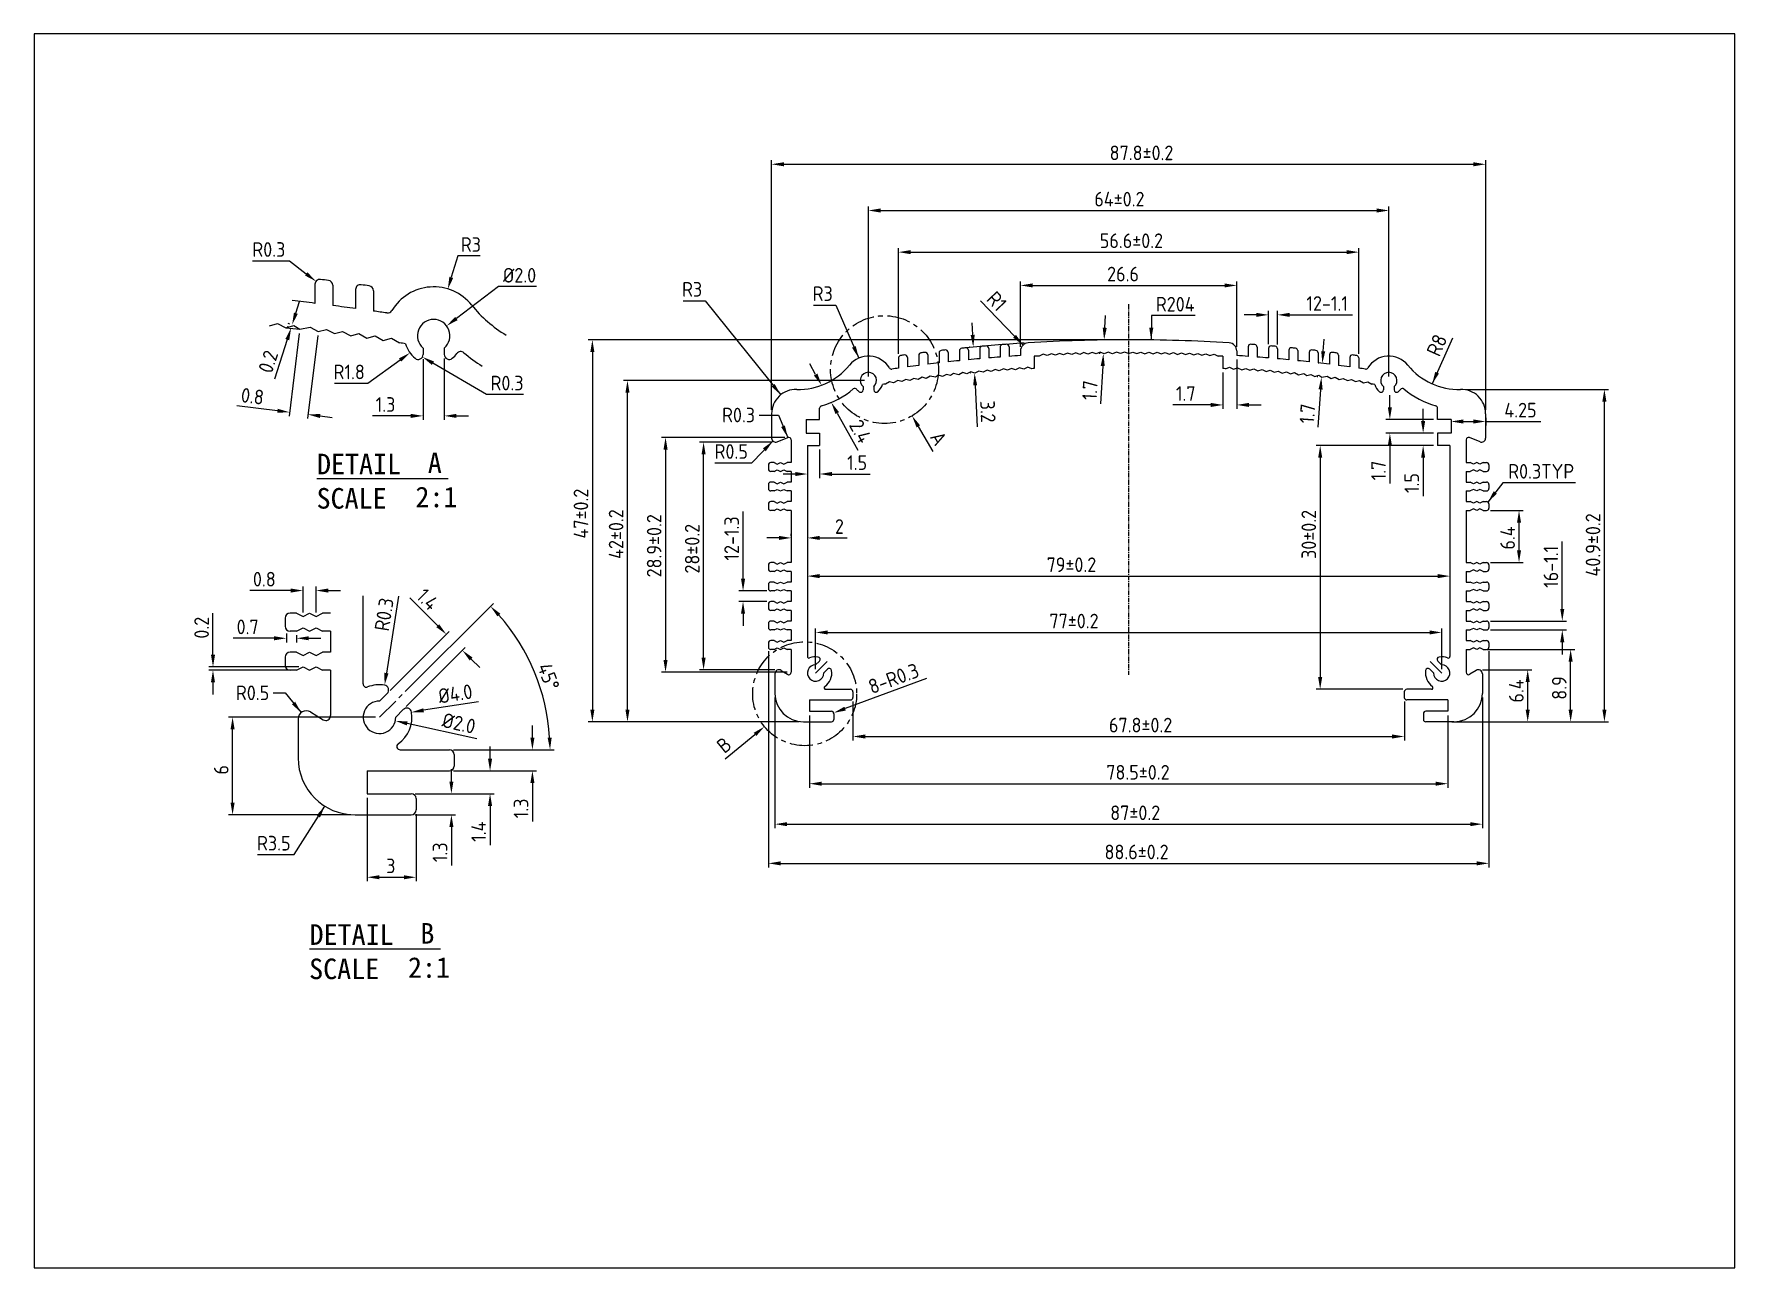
# Paper-space layout '布局1' of a CAD drawing. Extents: x -11 to 302, y -14 to 214.
# The model-space entities are those that its viewports show. They can reach past a viewport. Long polylines and large blocks are cut down to what shows.
import ezdxf

# ---------------------------------------------------------------- set-up
doc = ezdxf.new("R2010")
doc.units = 0
doc.header["$LTSCALE"] = 0.2
doc.linetypes.add('CENTER', pattern=[50.8, 31.75, -6.35, 6.35, -6.35])
doc.layers.get('0').update_dxf_attribs({"linetype": 'CONTINUOUS'})
doc.layers.get('DEFPOINTS').update_dxf_attribs({"linetype": 'CONTINUOUS'})
doc.layers.add('LAYER1', color=7, linetype='CONTINUOUS')
doc.styles.get("Standard").update_dxf_attribs({"font": 'ISOCP'})
doc.styles.add('STYLE1', font='SimSun.ttf')
doc.dimstyles.new('ISO-25', dxfattribs={"dimtxt": 2.5, "dimasz": 2.5, "dimexe": 1.25, "dimexo": 0.625, "dimtad": 1, "dimdec": 4, "dimdsep": 46, "dimlunit": 6, "dimtxsty": 'Standard', "dimcen": 2.5, "dimadec": 0, "dimazin": 0, "dimtfac": 1, "dimtdec": 4, "dimtmove": 0, "dimatfit": 3, "dimfxl": 0, "dimtolj": 1, "dimtzin": 0, "dimarcsym": 0})

psp = doc.layouts.new('布局1')

msp = doc.modelspace()

# ---------------------------------------------------------------- blocks, each defined once
blk = doc.blocks.new('01')
blk.add_line((0.46, 5.85), (24.63, 5.85))
at = {"style": 'STYLE1'}
for s, p in [('DETAIL  ', (0.46, 6.61)), ('SCALE  ', (0.38, 0.28))]:
    blk.add_text(s, height=3.8, dxfattribs=at).set_placement(p)
for tag, p in [('A', (20.9, 6.83)), ('2:1', (18.61, 0.53))]:
    blk.add_attdef(tag, p, '', height=3.8, dxfattribs=at)
blk = doc.blocks.new('*D0')
at = {"color": 5, "linetype": 'ByBlock'}
for p, q in [((-347.34, 695.3), (-347.34, 703.36)), ((-345.84, 702.86), (-322.24, 702.86)), ((-320.74, 695.3), (-320.74, 703.36))]:
    blk.add_line(p, q, dxfattribs=at)
for points in [[(-345.84, 703.11), (-345.84, 702.61), (-347.34, 702.86)], [(-322.24, 703.11), (-322.24, 702.61), (-320.74, 702.86)]]:
    blk.add_solid(points, dxfattribs=at)
at = {"layer": 'DEFPOINTS', "color": 0, "linetype": 'ByBlock'}
for p in [(-320.74, 702.86), (-347.34, 694.8), (-320.74, 694.8)]:
    blk.add_point(p, dxfattribs=at)
at = {"color": 0, "linetype": 'ByBlock', "insert": (-334.73, 704.26), "char_height": 1.8, "attachment_point": 5}
blk.add_mtext('\\A1;26.6', dxfattribs=at)
blk = doc.blocks.new('*D1')
at = {"color": 5, "linetype": 'ByBlock'}
for p, q in [((-362.34, 694.44), (-362.34, 707.46)), ((-305.74, 694.44), (-305.74, 707.46)), ((-360.84, 706.96), (-307.24, 706.96))]:
    blk.add_line(p, q, dxfattribs=at)
for points in [[(-360.84, 707.21), (-360.84, 706.71), (-362.34, 706.96)], [(-307.24, 707.21), (-307.24, 706.71), (-305.74, 706.96)]]:
    blk.add_solid(points, dxfattribs=at)
at = {"layer": 'DEFPOINTS', "color": 0, "linetype": 'ByBlock'}
for p in [(-305.74, 706.96), (-362.34, 693.94), (-305.74, 693.94)]:
    blk.add_point(p, dxfattribs=at)
at = {"color": 0, "linetype": 'ByBlock', "insert": (-333.7, 708.36), "char_height": 1.8, "attachment_point": 5}
blk.add_mtext('\\A1;56.6±0.2', dxfattribs=at)
blk = doc.blocks.new('*D2')
at = {"color": 5, "linetype": 'ByBlock'}
for p, q in [((-310.11, 694.76), (-310.01, 696.26)), ((-310.66, 693.29), (-310.72, 693.3)), ((-310.78, 691.6), (-310.84, 691.6)), ((-310.44, 690.07), (-310.77, 685.42))]:
    blk.add_line(p, q, dxfattribs=at)
for points in [[(-310.36, 694.78), (-309.87, 694.74), (-310.22, 693.26)], [(-310.69, 690.09), (-310.19, 690.05), (-310.34, 691.57)]]:
    blk.add_solid(points, dxfattribs=at)
at = {"layer": 'DEFPOINTS', "color": 0, "linetype": 'ByBlock'}
for p in [(-310.16, 693.26), (-310.34, 691.57), (-310.28, 691.56)]:
    blk.add_point(p, dxfattribs=at)
at = {"color": 0, "linetype": 'ByBlock', "insert": (-312.06, 687.09), "char_height": 1.8, "attachment_point": 5, "rotation": 85.9919}
blk.add_mtext('\\A1;1.7', dxfattribs=at)
blk = doc.blocks.new('*D3')
at = {"color": 5, "linetype": 'ByBlock'}
for p, q in [((-336.98, 697.65), (-336.9, 699.15)), ((-337.54, 694.48), (-337.65, 694.48)), ((-337.45, 696.18), (-337.56, 696.18)), ((-337.23, 692.96), (-337.49, 688.3))]:
    blk.add_line(p, q, dxfattribs=at)
for points in [[(-337.23, 697.67), (-336.73, 697.64), (-337.06, 696.16)], [(-337.48, 692.97), (-336.98, 692.94), (-337.15, 694.46)]]:
    blk.add_solid(points, dxfattribs=at)
at = {"layer": 'DEFPOINTS', "color": 0, "linetype": 'ByBlock'}
for p in [(-337.15, 694.46), (-337.04, 694.45), (-336.95, 696.15)]:
    blk.add_point(p, dxfattribs=at)
at = {"color": 0, "linetype": 'ByBlock', "insert": (-338.8, 689.96), "char_height": 1.8, "attachment_point": 5, "rotation": 86.8856}
blk.add_mtext('\\A1;1.7', dxfattribs=at)
blk = doc.blocks.new('*D4')
at = {"color": 5, "linetype": 'ByBlock'}
for p, q in [((-320.74, 693.73), (-320.74, 687.66)), ((-322.44, 692.14), (-322.44, 687.66)), ((-323.94, 688.16), (-328.6, 688.16)), ((-319.24, 688.16), (-317.74, 688.16))]:
    blk.add_line(p, q, dxfattribs=at)
for points in [[(-323.94, 688.41), (-323.94, 687.91), (-322.44, 688.16)], [(-319.24, 688.41), (-319.24, 687.91), (-320.74, 688.16)]]:
    blk.add_solid(points, dxfattribs=at)
at = {"layer": 'DEFPOINTS', "color": 0, "linetype": 'ByBlock'}
for p in [(-322.44, 692.64), (-320.74, 694.23), (-320.74, 688.16)]:
    blk.add_point(p, dxfattribs=at)
at = {"color": 0, "linetype": 'ByBlock', "insert": (-327.02, 689.56), "char_height": 1.8, "attachment_point": 5}
blk.add_mtext('\\A1;1.7', dxfattribs=at)
blk = doc.blocks.new('*D5')
at = {"color": 5, "linetype": 'ByBlock'}
for p, q in [((-318.34, 699.24), (-319.84, 699.24)), ((-316.84, 695.62), (-316.84, 699.74)), ((-315.74, 695.58), (-315.74, 699.74)), ((-314.24, 699.24), (-306.52, 699.24))]:
    blk.add_line(p, q, dxfattribs=at)
for points in [[(-318.34, 699.49), (-318.34, 698.99), (-316.84, 699.24)], [(-314.24, 699.49), (-314.24, 698.99), (-315.74, 699.24)]]:
    blk.add_solid(points, dxfattribs=at)
at = {"layer": 'DEFPOINTS', "color": 0, "linetype": 'ByBlock'}
for p in [(-315.74, 699.24), (-316.84, 695.12), (-315.74, 695.08)]:
    blk.add_point(p, dxfattribs=at)
at = {"color": 0, "linetype": 'ByBlock', "insert": (-309.63, 700.64), "char_height": 1.8, "attachment_point": 5}
blk.add_mtext('\\A1;12-1.1', dxfattribs=at)
blk = doc.blocks.new('*D6')
at = {"color": 5, "linetype": 'ByBlock'}
for p, q in [((-366.04, 691.67), (-366.04, 712.58)), ((-364.54, 712.08), (-303.54, 712.08)), ((-302.04, 691.67), (-302.04, 712.58))]:
    blk.add_line(p, q, dxfattribs=at)
for points in [[(-364.54, 712.33), (-364.54, 711.83), (-366.04, 712.08)], [(-303.54, 712.33), (-303.54, 711.83), (-302.04, 712.08)]]:
    blk.add_solid(points, dxfattribs=at)
at = {"layer": 'DEFPOINTS', "color": 0, "linetype": 'ByBlock'}
for p in [(-302.04, 712.08), (-366.04, 691.17), (-302.04, 691.17)]:
    blk.add_point(p, dxfattribs=at)
at = {"color": 0, "linetype": 'ByBlock', "insert": (-335.18, 713.48), "char_height": 1.8, "attachment_point": 5}
blk.add_mtext('\\A1;64±0.2', dxfattribs=at)
blk = doc.blocks.new('*D7')
at = {"color": 5, "linetype": 'ByBlock'}
for p, q in [((-377.94, 687.57), (-377.94, 718.27)), ((-376.44, 717.77), (-291.64, 717.77)), ((-290.14, 687.57), (-290.14, 718.27))]:
    blk.add_line(p, q, dxfattribs=at)
for points in [[(-376.44, 718.02), (-376.44, 717.52), (-377.94, 717.77)], [(-291.64, 718.02), (-291.64, 717.52), (-290.14, 717.77)]]:
    blk.add_solid(points, dxfattribs=at)
at = {"layer": 'DEFPOINTS', "color": 0, "linetype": 'ByBlock'}
for p in [(-290.14, 717.77), (-377.94, 687.07), (-290.14, 687.07)]:
    blk.add_point(p, dxfattribs=at)
at = {"color": 0, "linetype": 'ByBlock', "insert": (-332.46, 719.17), "char_height": 1.8, "attachment_point": 5}
blk.add_mtext('\\A1;87.8±0.2', dxfattribs=at)
blk = doc.blocks.new('*D8')
at = {"layer": 'DEFPOINTS', "color": 0}
for p in [(-367.94, 652.16), (-300.14, 652.17), (-300.14, 647.37)]:
    blk.add_point(p, dxfattribs=at)
at = {"layer": 'LAYER1', "color": 5, "lineweight": -2}
for p, q in [((-367.94, 651.66), (-367.94, 646.87)), ((-300.14, 651.67), (-300.14, 646.87)), ((-366.44, 647.37), (-301.64, 647.37))]:
    blk.add_line(p, q, dxfattribs=at)
at = {"layer": 'LAYER1', "color": 5}
for points in [[(-366.44, 647.62), (-366.44, 647.12), (-367.94, 647.37)], [(-301.64, 647.62), (-301.64, 647.12), (-300.14, 647.37)]]:
    blk.add_solid(points, dxfattribs=at)
at = {"layer": 'LAYER1', "color": 0, "insert": (-332.57, 648.77), "char_height": 1.8, "attachment_point": 5}
blk.add_mtext('\\A1;67.8±0.2', dxfattribs=at)
blk = doc.blocks.new('*D9')
at = {"layer": 'DEFPOINTS', "color": 0}
for p in [(-294.54, 672.05), (-373.54, 669.57), (-294.54, 667.1)]:
    blk.add_point(p, dxfattribs=at)
at = {"layer": 'LAYER1', "color": 5, "lineweight": -2}
for p, q in [((-294.54, 671.55), (-294.54, 666.6)), ((-373.54, 669.07), (-373.54, 666.6)), ((-372.04, 667.1), (-296.04, 667.1))]:
    blk.add_line(p, q, dxfattribs=at)
at = {"layer": 'LAYER1', "color": 5}
for points in [[(-372.04, 667.35), (-372.04, 666.85), (-373.54, 667.1)], [(-296.04, 667.35), (-296.04, 666.85), (-294.54, 667.1)]]:
    blk.add_solid(points, dxfattribs=at)
at = {"layer": 'LAYER1', "color": 0, "insert": (-341.08, 668.5), "char_height": 1.8, "attachment_point": 5}
blk.add_mtext('\\A1;79±0.2', dxfattribs=at)
blk = doc.blocks.new('*D10')
at = {"color": 5, "linetype": 'ByBlock'}
for p, q in [((-377.04, 671.8), (-378.54, 671.8)), ((-375.54, 672.05), (-375.54, 672.3)), ((-373.54, 671.55), (-373.54, 671.3)), ((-372.04, 671.8), (-368.67, 671.8))]:
    blk.add_line(p, q, dxfattribs=at)
for points in [[(-377.04, 672.05), (-377.04, 671.55), (-375.54, 671.8)], [(-372.04, 672.05), (-372.04, 671.55), (-373.54, 671.8)]]:
    blk.add_solid(points, dxfattribs=at)
at = {"layer": 'DEFPOINTS', "color": 0, "linetype": 'ByBlock'}
for p in [(-375.54, 671.55), (-373.54, 672.05), (-373.54, 671.8)]:
    blk.add_point(p, dxfattribs=at)
at = {"color": 0, "linetype": 'ByBlock', "insert": (-369.61, 673.2), "char_height": 1.8, "attachment_point": 5}
blk.add_mtext('\\A1;2', dxfattribs=at)
blk = doc.blocks.new('*D11')
at = {"layer": 'DEFPOINTS', "color": 0}
for p in [(-373.29, 650.47), (-294.79, 650.47), (-294.79, 641.56)]:
    blk.add_point(p, dxfattribs=at)
at = {"layer": 'LAYER1', "color": 5, "lineweight": -2}
for p, q in [((-373.29, 649.97), (-373.29, 641.06)), ((-294.79, 649.97), (-294.79, 641.06)), ((-371.79, 641.56), (-296.29, 641.56))]:
    blk.add_line(p, q, dxfattribs=at)
at = {"layer": 'LAYER1', "color": 5}
for points in [[(-371.79, 641.81), (-371.79, 641.31), (-373.29, 641.56)], [(-296.29, 641.81), (-296.29, 641.31), (-294.79, 641.56)]]:
    blk.add_solid(points, dxfattribs=at)
at = {"layer": 'LAYER1', "color": 0, "insert": (-332.9, 642.96), "char_height": 1.8, "attachment_point": 5}
blk.add_mtext('\\A1;78.5±0.2', dxfattribs=at)
blk = doc.blocks.new('*D12')
at = {"layer": 'DEFPOINTS', "color": 0}
for p in [(-295.54, 660.17), (-372.54, 655.17), (-295.54, 655.17)]:
    blk.add_point(p, dxfattribs=at)
at = {"layer": 'LAYER1', "color": 5, "lineweight": -2}
for p, q in [((-372.54, 655.67), (-372.54, 660.67)), ((-371.04, 660.17), (-297.04, 660.17)), ((-295.54, 655.67), (-295.54, 660.67))]:
    blk.add_line(p, q, dxfattribs=at)
at = {"layer": 'LAYER1', "color": 5}
for points in [[(-371.04, 660.42), (-371.04, 659.92), (-372.54, 660.17)], [(-297.04, 660.42), (-297.04, 659.92), (-295.54, 660.17)]]:
    blk.add_solid(points, dxfattribs=at)
at = {"layer": 'LAYER1', "color": 0, "insert": (-340.76, 661.57), "char_height": 1.8, "attachment_point": 5}
blk.add_mtext('\\A1;77±0.2', dxfattribs=at)
blk = doc.blocks.new('*D13')
at = {"color": 5, "linetype": 'ByBlock'}
for p, q in [((-377.54, 652.17), (-377.54, 636.08)), ((-290.54, 652.17), (-290.54, 636.08)), ((-376.04, 636.58), (-292.04, 636.58))]:
    blk.add_line(p, q, dxfattribs=at)
for points in [[(-376.04, 636.83), (-376.04, 636.33), (-377.54, 636.58)], [(-292.04, 636.83), (-292.04, 636.33), (-290.54, 636.58)]]:
    blk.add_solid(points, dxfattribs=at)
at = {"layer": 'DEFPOINTS', "color": 0, "linetype": 'ByBlock'}
for p in [(-377.54, 652.67), (-290.54, 652.67), (-290.54, 636.58)]:
    blk.add_point(p, dxfattribs=at)
at = {"color": 0, "linetype": 'ByBlock', "insert": (-333.23, 637.98), "char_height": 1.8, "attachment_point": 5}
blk.add_mtext('\\A1;87±0.2', dxfattribs=at)
blk = doc.blocks.new('*D14')
at = {"color": 5, "linetype": 'ByBlock'}
for p, q in [((-378.34, 657.87), (-378.34, 631.26)), ((-289.74, 657.87), (-289.74, 631.26)), ((-376.84, 631.76), (-291.24, 631.76))]:
    blk.add_line(p, q, dxfattribs=at)
for points in [[(-376.84, 632.01), (-376.84, 631.51), (-378.34, 631.76)], [(-291.24, 632.01), (-291.24, 631.51), (-289.74, 631.76)]]:
    blk.add_solid(points, dxfattribs=at)
at = {"layer": 'DEFPOINTS', "color": 0, "linetype": 'ByBlock'}
for p in [(-378.34, 658.37), (-289.74, 658.37), (-289.74, 631.76)]:
    blk.add_point(p, dxfattribs=at)
at = {"color": 0, "linetype": 'ByBlock', "insert": (-333.07, 633.16), "char_height": 1.8, "attachment_point": 5}
blk.add_mtext('\\A1;88.6±0.2', dxfattribs=at)
blk = doc.blocks.new('*D15')
at = {"color": 5, "linetype": 'ByBlock'}
for p, q in [((-290.54, 655.57), (-284.47, 655.57)), ((-284.97, 650.67), (-284.97, 654.07)), ((-293.54, 649.17), (-284.47, 649.17))]:
    blk.add_line(p, q, dxfattribs=at)
for points in [[(-285.22, 654.07), (-284.72, 654.07), (-284.97, 655.57)], [(-285.22, 650.67), (-284.72, 650.67), (-284.97, 649.17)]]:
    blk.add_solid(points, dxfattribs=at)
at = {"layer": 'DEFPOINTS', "color": 0, "linetype": 'ByBlock'}
for p in [(-291.04, 655.57), (-284.97, 655.57), (-294.04, 649.17)]:
    blk.add_point(p, dxfattribs=at)
at = {"color": 0, "linetype": 'ByBlock', "insert": (-286.37, 652.97), "char_height": 1.8, "attachment_point": 5, "rotation": 90}
blk.add_mtext('\\A1;6.4', dxfattribs=at)
blk = doc.blocks.new('*D16')
at = {"color": 5, "linetype": 'ByBlock'}
for p, q in [((-289.54, 675.17), (-285.54, 675.17)), ((-286.04, 670.27), (-286.04, 673.67)), ((-289.54, 668.77), (-285.54, 668.77))]:
    blk.add_line(p, q, dxfattribs=at)
for points in [[(-286.29, 673.67), (-285.79, 673.67), (-286.04, 675.17)], [(-286.29, 670.27), (-285.79, 670.27), (-286.04, 668.77)]]:
    blk.add_solid(points, dxfattribs=at)
at = {"layer": 'DEFPOINTS', "color": 0, "linetype": 'ByBlock'}
for p in [(-290.04, 675.17), (-286.04, 675.17), (-290.04, 668.77)]:
    blk.add_point(p, dxfattribs=at)
at = {"color": 0, "linetype": 'ByBlock', "insert": (-287.44, 671.79), "char_height": 1.8, "attachment_point": 5, "rotation": 90}
blk.add_mtext('\\A1;6.4', dxfattribs=at)
blk = doc.blocks.new('*D17')
at = {"color": 5, "linetype": 'ByBlock'}
for p, q in [((-289.94, 658.07), (-279.19, 658.07)), ((-279.69, 650.67), (-279.69, 656.57)), ((-293.54, 649.17), (-279.19, 649.17))]:
    blk.add_line(p, q, dxfattribs=at)
for points in [[(-279.94, 656.57), (-279.44, 656.57), (-279.69, 658.07)], [(-279.94, 650.67), (-279.44, 650.67), (-279.69, 649.17)]]:
    blk.add_solid(points, dxfattribs=at)
at = {"layer": 'DEFPOINTS', "color": 0, "linetype": 'ByBlock'}
for p in [(-290.44, 658.07), (-279.69, 658.07), (-294.04, 649.17)]:
    blk.add_point(p, dxfattribs=at)
at = {"color": 0, "linetype": 'ByBlock', "insert": (-281.09, 653.34), "char_height": 1.8, "attachment_point": 5, "rotation": 90}
blk.add_mtext('\\A1;8.9', dxfattribs=at)
blk = doc.blocks.new('*D18')
at = {"color": 5, "linetype": 'ByBlock'}
for p, q in [((-280.72, 663.07), (-280.72, 671.35)), ((-289.54, 661.57), (-280.22, 661.57)), ((-289.54, 660.47), (-280.22, 660.47)), ((-280.72, 658.97), (-280.72, 657.47))]:
    blk.add_line(p, q, dxfattribs=at)
for points in [[(-280.97, 663.07), (-280.47, 663.07), (-280.72, 661.57)], [(-280.97, 658.97), (-280.47, 658.97), (-280.72, 660.47)]]:
    blk.add_solid(points, dxfattribs=at)
at = {"layer": 'DEFPOINTS', "color": 0, "linetype": 'ByBlock'}
for p in [(-290.04, 661.57), (-280.72, 661.57), (-290.04, 660.47)]:
    blk.add_point(p, dxfattribs=at)
at = {"color": 0, "linetype": 'ByBlock', "insert": (-282.12, 668.24), "char_height": 1.8, "attachment_point": 5, "rotation": 90}
blk.add_mtext('\\A1;16-1.1', dxfattribs=at)
blk = doc.blocks.new('*D19')
at = {"color": 5, "linetype": 'ByBlock'}
for p, q in [((-381.46, 666.77), (-381.46, 675.06)), ((-378.54, 665.27), (-381.96, 665.27)), ((-378.54, 663.97), (-381.96, 663.97)), ((-381.46, 662.47), (-381.46, 660.97))]:
    blk.add_line(p, q, dxfattribs=at)
for points in [[(-381.71, 666.77), (-381.21, 666.77), (-381.46, 665.27)], [(-381.71, 662.47), (-381.21, 662.47), (-381.46, 663.97)]]:
    blk.add_solid(points, dxfattribs=at)
at = {"layer": 'DEFPOINTS', "color": 0, "linetype": 'ByBlock'}
for p in [(-378.04, 665.27), (-381.46, 663.97), (-378.04, 663.97)]:
    blk.add_point(p, dxfattribs=at)
at = {"color": 0, "linetype": 'ByBlock', "insert": (-382.86, 671.73), "char_height": 1.8, "attachment_point": 5, "rotation": 90}
blk.add_mtext('\\A1;12-1.3', dxfattribs=at)
blk = doc.blocks.new('*D20')
at = {"color": 5, "linetype": 'ByBlock'}
for p, q in [((-377.94, 683.57), (-386.81, 683.57)), ((-386.31, 657.07), (-386.31, 682.07)), ((-377.54, 655.57), (-386.81, 655.57))]:
    blk.add_line(p, q, dxfattribs=at)
for points in [[(-386.56, 682.07), (-386.06, 682.07), (-386.31, 683.57)], [(-386.56, 657.07), (-386.06, 657.07), (-386.31, 655.57)]]:
    blk.add_solid(points, dxfattribs=at)
at = {"layer": 'DEFPOINTS', "color": 0, "linetype": 'ByBlock'}
for p in [(-386.31, 683.57), (-377.44, 683.57), (-377.04, 655.57)]:
    blk.add_point(p, dxfattribs=at)
at = {"color": 0, "linetype": 'ByBlock', "insert": (-387.71, 670.47), "char_height": 1.8, "attachment_point": 5, "rotation": 90}
blk.add_mtext('\\A1;28±0.2', dxfattribs=at)
blk = doc.blocks.new('*D21')
at = {"color": 5, "linetype": 'ByBlock'}
for p, q in [((-376.34, 684.17), (-391.49, 684.17)), ((-390.99, 682.67), (-390.99, 656.77)), ((-376.04, 655.27), (-391.49, 655.27))]:
    blk.add_line(p, q, dxfattribs=at)
for points in [[(-391.24, 682.67), (-390.74, 682.67), (-390.99, 684.17)], [(-391.24, 656.77), (-390.74, 656.77), (-390.99, 655.27)]]:
    blk.add_solid(points, dxfattribs=at)
at = {"layer": 'DEFPOINTS', "color": 0, "linetype": 'ByBlock'}
for p in [(-375.84, 684.17), (-390.99, 655.27), (-375.54, 655.27)]:
    blk.add_point(p, dxfattribs=at)
at = {"color": 0, "linetype": 'ByBlock', "insert": (-392.39, 670.83), "char_height": 1.8, "attachment_point": 5, "rotation": 90}
blk.add_mtext('\\A1;28.9±0.2', dxfattribs=at)
blk = doc.blocks.new('*D22')
at = {"color": 5, "linetype": 'ByBlock'}
for p, q in [((-366.54, 691.17), (-396.17, 691.17)), ((-395.67, 650.67), (-395.67, 689.67)), ((-374.54, 649.17), (-396.17, 649.17))]:
    blk.add_line(p, q, dxfattribs=at)
for points in [[(-395.92, 689.67), (-395.42, 689.67), (-395.67, 691.17)], [(-395.92, 650.67), (-395.42, 650.67), (-395.67, 649.17)]]:
    blk.add_solid(points, dxfattribs=at)
at = {"layer": 'DEFPOINTS', "color": 0, "linetype": 'ByBlock'}
for p in [(-395.67, 691.17), (-366.04, 691.17), (-374.04, 649.17)]:
    blk.add_point(p, dxfattribs=at)
at = {"color": 0, "linetype": 'ByBlock', "insert": (-397.07, 672.27), "char_height": 1.8, "attachment_point": 5, "rotation": 90}
blk.add_mtext('\\A1;42±0.2', dxfattribs=at)
blk = doc.blocks.new('*D23')
at = {"color": 5, "linetype": 'ByBlock'}
for p, q in [((-292.64, 690.07), (-275.04, 690.07)), ((-275.54, 650.67), (-275.54, 688.57)), ((-294.29, 649.17), (-275.04, 649.17))]:
    blk.add_line(p, q, dxfattribs=at)
for points in [[(-275.79, 688.57), (-275.29, 688.57), (-275.54, 690.07)], [(-275.79, 650.67), (-275.29, 650.67), (-275.54, 649.17)]]:
    blk.add_solid(points, dxfattribs=at)
at = {"layer": 'DEFPOINTS', "color": 0, "linetype": 'ByBlock'}
for p in [(-293.14, 690.07), (-275.54, 690.07), (-294.79, 649.17)]:
    blk.add_point(p, dxfattribs=at)
at = {"color": 0, "linetype": 'ByBlock', "insert": (-276.94, 670.94), "char_height": 1.8, "attachment_point": 5, "rotation": 90}
blk.add_mtext('\\A1;40.9±0.2', dxfattribs=at)
blk = doc.blocks.new('*D24')
at = {"color": 5, "linetype": 'ByBlock'}
for p, q in [((-334.54, 696.17), (-400.49, 696.17)), ((-399.99, 694.67), (-399.99, 650.67)), ((-374.54, 649.17), (-400.49, 649.17))]:
    blk.add_line(p, q, dxfattribs=at)
for points in [[(-400.24, 694.67), (-399.74, 694.67), (-399.99, 696.17)], [(-400.24, 650.67), (-399.74, 650.67), (-399.99, 649.17)]]:
    blk.add_solid(points, dxfattribs=at)
at = {"layer": 'DEFPOINTS', "color": 0, "linetype": 'ByBlock'}
for p in [(-334.04, 696.17), (-399.99, 649.17), (-374.04, 649.17)]:
    blk.add_point(p, dxfattribs=at)
at = {"color": 0, "linetype": 'ByBlock', "insert": (-401.39, 674.79), "char_height": 1.8, "attachment_point": 5, "rotation": 90}
blk.add_mtext('\\A1;47±0.2', dxfattribs=at)
blk = doc.blocks.new('*D25')
at = {"color": 5, "linetype": 'ByBlock'}
for p, q in [((-373.54, 682.67), (-373.54, 679.16)), ((-372.04, 682.67), (-372.04, 679.16)), ((-375.04, 679.66), (-376.54, 679.66)), ((-370.54, 679.66), (-365.81, 679.66))]:
    blk.add_line(p, q, dxfattribs=at)
for points in [[(-375.04, 679.91), (-375.04, 679.41), (-373.54, 679.66)], [(-370.54, 679.91), (-370.54, 679.41), (-372.04, 679.66)]]:
    blk.add_solid(points, dxfattribs=at)
at = {"layer": 'DEFPOINTS', "color": 0, "linetype": 'ByBlock'}
for p in [(-373.54, 683.17), (-372.04, 683.17), (-372.04, 679.66)]:
    blk.add_point(p, dxfattribs=at)
at = {"color": 0, "linetype": 'ByBlock', "insert": (-367.43, 681.06), "char_height": 1.8, "attachment_point": 5}
blk.add_mtext('\\A1;1.5', dxfattribs=at)
blk = doc.blocks.new('*D26')
at = {"layer": 'DEFPOINTS', "color": 0}
for p in [(-296.04, 683.17), (-310.49, 653.17), (-299.84, 653.17)]:
    blk.add_point(p, dxfattribs=at)
at = {"layer": 'LAYER1', "color": 5, "lineweight": -2}
for p, q in [((-296.54, 683.17), (-310.99, 683.17)), ((-310.49, 681.67), (-310.49, 654.67)), ((-300.34, 653.17), (-310.99, 653.17))]:
    blk.add_line(p, q, dxfattribs=at)
at = {"layer": 'LAYER1', "color": 5}
for points in [[(-310.74, 681.67), (-310.24, 681.67), (-310.49, 683.17)], [(-310.74, 654.67), (-310.24, 654.67), (-310.49, 653.17)]]:
    blk.add_solid(points, dxfattribs=at)
at = {"layer": 'LAYER1', "color": 0, "insert": (-311.89, 672.23), "char_height": 1.8, "attachment_point": 5, "rotation": 90}
blk.add_mtext('\\A1;30±0.2', dxfattribs=at)
blk = doc.blocks.new('*D27')
at = {"color": 5, "linetype": 'ByBlock'}
for p, q in [((-301.92, 687.87), (-301.92, 689.37)), ((-296.54, 686.37), (-302.42, 686.37)), ((-296.54, 684.67), (-302.42, 684.67)), ((-301.92, 683.17), (-301.92, 678.51))]:
    blk.add_line(p, q, dxfattribs=at)
for points in [[(-302.17, 687.87), (-301.67, 687.87), (-301.92, 686.37)], [(-302.17, 683.17), (-301.67, 683.17), (-301.92, 684.67)]]:
    blk.add_solid(points, dxfattribs=at)
at = {"layer": 'DEFPOINTS', "color": 0, "linetype": 'ByBlock'}
for p in [(-301.92, 686.37), (-296.04, 686.37), (-296.04, 684.67)]:
    blk.add_point(p, dxfattribs=at)
at = {"color": 0, "linetype": 'ByBlock', "insert": (-303.32, 680.09), "char_height": 1.8, "attachment_point": 5, "rotation": 90}
blk.add_mtext('\\A1;1.7', dxfattribs=at)
blk = doc.blocks.new('*D28')
at = {"color": 5, "linetype": 'ByBlock'}
for p, q in [((-297.83, 686.17), (-297.83, 687.67)), ((-296.54, 684.67), (-298.33, 684.67)), ((-296.54, 683.17), (-298.33, 683.17)), ((-297.83, 681.67), (-297.83, 676.94))]:
    blk.add_line(p, q, dxfattribs=at)
for points in [[(-298.08, 686.17), (-297.58, 686.17), (-297.83, 684.67)], [(-298.08, 681.67), (-297.58, 681.67), (-297.83, 683.17)]]:
    blk.add_solid(points, dxfattribs=at)
at = {"layer": 'DEFPOINTS', "color": 0, "linetype": 'ByBlock'}
for p in [(-297.83, 684.67), (-296.04, 684.67), (-296.04, 683.17)]:
    blk.add_point(p, dxfattribs=at)
at = {"color": 0, "linetype": 'ByBlock', "insert": (-299.23, 678.55), "char_height": 1.8, "attachment_point": 5, "rotation": 90}
blk.add_mtext('\\A1;1.5', dxfattribs=at)
blk = doc.blocks.new('*D29')
at = {"color": 5, "linetype": 'ByBlock'}
for p, q in [((-292.89, 686.12), (-291.64, 686.12)), ((-290.14, 686.57), (-290.14, 685.62)), ((-290.14, 686.12), (-283.34, 686.12)), ((-294.39, 685.87), (-294.39, 685.62))]:
    blk.add_line(p, q, dxfattribs=at)
for points in [[(-292.89, 686.37), (-292.89, 685.87), (-294.39, 686.12)], [(-291.64, 686.37), (-291.64, 685.87), (-290.14, 686.12)]]:
    blk.add_solid(points, dxfattribs=at)
at = {"layer": 'DEFPOINTS', "color": 0, "linetype": 'ByBlock'}
for p in [(-294.39, 686.37), (-290.14, 687.07), (-290.14, 686.12)]:
    blk.add_point(p, dxfattribs=at)
at = {"color": 0, "linetype": 'ByBlock', "insert": (-285.86, 687.52), "char_height": 1.8, "attachment_point": 5}
blk.add_mtext('\\A1;4.25', dxfattribs=at)
blk = doc.blocks.new('*D30')
at = {"color": 5, "linetype": 'ByBlock'}
for p, q in [((-372.53, 691.89), (-373.26, 693.2)), ((-371.37, 690.82), (-371.36, 690.83)), ((-370.19, 688.71), (-370.18, 688.71)), ((-369.88, 687.16), (-367.33, 682.58))]:
    blk.add_line(p, q, dxfattribs=at)
for points in [[(-372.31, 692.01), (-372.74, 691.77), (-371.79, 690.58)], [(-369.66, 687.28), (-370.1, 687.04), (-370.61, 688.47)]]:
    blk.add_solid(points, dxfattribs=at)
at = {"layer": 'DEFPOINTS', "color": 0, "linetype": 'ByBlock'}
for p in [(-371.81, 690.58), (-370.63, 688.46), (-370.61, 688.47)]:
    blk.add_point(p, dxfattribs=at)
at = {"color": 0, "linetype": 'ByBlock', "insert": (-367.02, 684.9), "char_height": 1.8, "attachment_point": 5, "rotation": 299.1723}
blk.add_mtext('\\A1;2.4', dxfattribs=at)
blk = doc.blocks.new('*D31')
at = {"color": 5, "linetype": 'ByBlock'}
for p, q in [((-388.84, 700.98), (-386.11, 700.98)), ((-386.11, 700.98), (-376.82, 689.41))]:
    blk.add_line(p, q, dxfattribs=at)
blk.add_solid([(-377.57, 690.74), (-377.96, 690.42), (-376.82, 689.41)], dxfattribs=at)
at = {"layer": 'DEFPOINTS', "color": 0, "linetype": 'ByBlock'}
for p in [(-376.82, 689.41), (-374.94, 687.07)]:
    blk.add_point(p, dxfattribs=at)
at = {"color": 0, "linetype": 'ByBlock', "insert": (-387.72, 702.38), "char_height": 1.8, "attachment_point": 5}
blk.add_mtext('\\A1;R3', dxfattribs=at)
blk = doc.blocks.new('*D32')
at = {"color": 5, "linetype": 'ByBlock'}
for p, q in [((-372.78, 700.45), (-370.05, 700.45)), ((-370.05, 700.45), (-367.23, 693.93))]:
    blk.add_line(p, q, dxfattribs=at)
blk.add_solid([(-367.6, 695.4), (-368.06, 695.2), (-367.23, 693.93)], dxfattribs=at)
at = {"layer": 'DEFPOINTS', "color": 0, "linetype": 'ByBlock'}
for p in [(-367.23, 693.93), (-366.04, 691.17)]:
    blk.add_point(p, dxfattribs=at)
at = {"color": 0, "linetype": 'ByBlock', "insert": (-371.66, 701.85), "char_height": 1.8, "attachment_point": 5}
blk.add_mtext('\\A1;R3', dxfattribs=at)
blk = doc.blocks.new('*D33')
at = {"color": 5, "linetype": 'ByBlock'}
for p, q in [((-380.39, 681.03), (-377.79, 683.71)), ((-384.92, 681.03), (-380.39, 681.03))]:
    blk.add_line(p, q, dxfattribs=at)
blk.add_solid([(-379.02, 682.81), (-378.66, 682.46), (-377.79, 683.71)], dxfattribs=at)
at = {"layer": 'DEFPOINTS', "color": 0, "linetype": 'ByBlock'}
for p in [(-377.44, 684.07), (-377.79, 683.71)]:
    blk.add_point(p, dxfattribs=at)
at = {"color": 0, "linetype": 'ByBlock', "insert": (-382.91, 682.43), "char_height": 1.8, "attachment_point": 5}
blk.add_mtext('\\A1;R0.5', dxfattribs=at)
blk = doc.blocks.new('*D34')
at = {"color": 5, "linetype": 'ByBlock'}
for p, q in [((-379.49, 686.92), (-377.11, 686.92)), ((-377.11, 686.92), (-375.96, 684.15))]:
    blk.add_line(p, q, dxfattribs=at)
blk.add_solid([(-376.31, 685.63), (-376.77, 685.44), (-375.96, 684.15)], dxfattribs=at)
at = {"layer": 'DEFPOINTS', "color": 0, "linetype": 'ByBlock'}
for p in [(-375.96, 684.15), (-375.84, 683.87)]:
    blk.add_point(p, dxfattribs=at)
at = {"color": 0, "linetype": 'ByBlock', "insert": (-382.01, 686.92), "char_height": 1.8, "attachment_point": 5}
blk.add_mtext('\\A1;R0.3', dxfattribs=at)
blk = doc.blocks.new('*D35')
at = {"color": 5, "linetype": 'ByBlock'}
for p, q in [((-331.24, 699.15), (-331.28, 696.15)), ((-325.88, 699.15), (-331.24, 699.15))]:
    blk.add_line(p, q, dxfattribs=at)
blk.add_solid([(-331.51, 697.66), (-331.01, 697.65), (-331.28, 696.15)], dxfattribs=at)
at = {"layer": 'DEFPOINTS', "color": 0, "linetype": 'ByBlock'}
for p in [(-331.28, 696.15), (-334.04, 492.11)]:
    blk.add_point(p, dxfattribs=at)
at = {"color": 0, "linetype": 'ByBlock', "insert": (-328.31, 700.55), "char_height": 1.8, "attachment_point": 5}
blk.add_mtext('\\A1;R204', dxfattribs=at)
blk = doc.blocks.new('*D36')
at = {"color": 5, "linetype": 'ByBlock'}
for p, q in [((-288.04, 678.59), (-289.86, 676.21)), ((-279.08, 678.59), (-288.04, 678.59))]:
    blk.add_line(p, q, dxfattribs=at)
blk.add_solid([(-289.15, 677.55), (-288.75, 677.25), (-289.86, 676.21)], dxfattribs=at)
at = {"layer": 'DEFPOINTS', "color": 0, "linetype": 'ByBlock'}
for p in [(-290.04, 675.97), (-289.86, 676.21)]:
    blk.add_point(p, dxfattribs=at)
at = {"color": 0, "linetype": 'ByBlock', "insert": (-283.31, 679.99), "char_height": 1.8, "attachment_point": 5}
blk.add_mtext('\\A1;R0.3TYP', dxfattribs=at)
blk = doc.blocks.new('*D37')
at = {"color": 5, "linetype": 'ByBlock'}
for p, q in [((-356.39, 739.51), (-374.45, 739.51)), ((-373.95, 729.01), (-373.95, 738.01)), ((-359.39, 727.51), (-374.45, 727.51))]:
    blk.add_line(p, q, dxfattribs=at)
for points in [[(-374.2, 738.01), (-373.7, 738.01), (-373.95, 739.51)], [(-374.2, 729.01), (-373.7, 729.01), (-373.95, 727.51)]]:
    blk.add_solid(points, dxfattribs=at)
at = {"layer": 'DEFPOINTS', "color": 0, "linetype": 'ByBlock'}
for p in [(-373.95, 739.51), (-355.89, 739.51), (-358.89, 727.51)]:
    blk.add_point(p, dxfattribs=at)
at = {"color": 0, "linetype": 'ByBlock', "insert": (-375.35, 733.05), "char_height": 1.8, "attachment_point": 5, "rotation": 90}
blk.add_mtext('\\A1;6', dxfattribs=at)
blk = doc.blocks.new('*D38')
at = {"layer": 'DEFPOINTS', "color": 0}
for p in [(-408.54, 658.22), (-423.34, 652.56), (-426.17, 649.73), (-423.64, 645.73), (-417.57, 645.73)]:
    blk.add_point(p, dxfattribs=at)
at = {"layer": 'LAYER1', "color": 5, "lineweight": -2}
for p, q in [((-422.99, 652.92), (-412.15, 663.75)), ((-417.07, 645.73), (-404.69, 645.73))]:
    blk.add_line(p, q, dxfattribs=at)
blk.add_arc((-430.17, 645.73), 24.97, 3.4418, 41.5582, dxfattribs=at)
at = {"layer": 'LAYER1', "color": 5}
for points in [[(-411.66, 662.13), (-411.3, 662.47), (-412.51, 663.39)], [(-404.99, 647.24), (-405.49, 647.23), (-405.19, 645.73)]]:
    blk.add_solid(points, dxfattribs=at)
at = {"layer": 'LAYER1', "color": 0, "insert": (-405.37, 654.73), "char_height": 1.8, "attachment_point": 5, "rotation": 289.9366}
blk.add_mtext('\\A1;45°', dxfattribs=at)
blk = doc.blocks.new('*D39')
at = {"layer": 'DEFPOINTS', "color": 0}
for p in [(-415.96, 657.96), (-425.21, 652.67), (-423.23, 650.69)]:
    blk.add_point(p, dxfattribs=at)
at = {"layer": 'LAYER1', "color": 5, "lineweight": -2}
for p, q in [((-419, 661), (-422.43, 664.42)), ((-424.86, 653.02), (-417.59, 660.29)), ((-422.88, 651.04), (-415.61, 658.31)), ((-414.9, 656.9), (-413.84, 655.84))]:
    blk.add_line(p, q, dxfattribs=at)
at = {"layer": 'LAYER1', "color": 5}
for points in [[(-418.83, 661.18), (-419.18, 660.82), (-417.94, 659.94)], [(-414.72, 657.08), (-415.08, 656.72), (-415.96, 657.96)]]:
    blk.add_solid(points, dxfattribs=at)
at = {"layer": 'LAYER1', "color": 0, "insert": (-420.25, 664.23), "char_height": 1.8, "attachment_point": 5, "rotation": 315}
blk.add_mtext('\\A1;1.4', dxfattribs=at)
blk = doc.blocks.new('*D40')
at = {"color": 5, "linetype": 'ByBlock'}
for p, q in [((-366.79, 755.1), (-371.81, 755.1)), ((-365.29, 752.41), (-365.29, 755.6)), ((-363.69, 752.41), (-363.69, 755.6)), ((-362.19, 755.1), (-360.69, 755.1))]:
    blk.add_line(p, q, dxfattribs=at)
for points in [[(-366.79, 755.35), (-366.79, 754.85), (-365.29, 755.1)], [(-362.19, 755.35), (-362.19, 754.85), (-363.69, 755.1)]]:
    blk.add_solid(points, dxfattribs=at)
at = {"layer": 'DEFPOINTS', "color": 0, "linetype": 'ByBlock'}
for p in [(-363.69, 755.1), (-365.29, 751.91), (-363.69, 751.91)]:
    blk.add_point(p, dxfattribs=at)
at = {"color": 0, "linetype": 'ByBlock', "insert": (-370.05, 756.5), "char_height": 1.8, "attachment_point": 5}
blk.add_mtext('\\A1;0.8', dxfattribs=at)
blk = doc.blocks.new('*D41')
at = {"color": 5, "linetype": 'ByBlock'}
for p, q in [((-368.84, 749.23), (-373.86, 749.23)), ((-367.34, 749.81), (-367.34, 748.73)), ((-366.09, 749.61), (-366.09, 748.73)), ((-364.59, 749.23), (-363.09, 749.23))]:
    blk.add_line(p, q, dxfattribs=at)
for points in [[(-368.84, 749.48), (-368.84, 748.98), (-367.34, 749.23)], [(-364.59, 749.48), (-364.59, 748.98), (-366.09, 749.23)]]:
    blk.add_solid(points, dxfattribs=at)
at = {"layer": 'DEFPOINTS', "color": 0, "linetype": 'ByBlock'}
for p in [(-367.34, 750.31), (-366.09, 750.11), (-366.09, 749.23)]:
    blk.add_point(p, dxfattribs=at)
at = {"color": 0, "linetype": 'ByBlock', "insert": (-372.1, 750.63), "char_height": 1.8, "attachment_point": 5}
blk.add_mtext('\\A1;0.7', dxfattribs=at)
blk = doc.blocks.new('*D42')
at = {"color": 5, "linetype": 'ByBlock'}
for p, q in [((-376.36, 747.21), (-376.36, 752.34)), ((-365.79, 745.71), (-376.86, 745.71)), ((-366.59, 745.31), (-376.86, 745.31)), ((-376.36, 743.81), (-376.36, 742.31))]:
    blk.add_line(p, q, dxfattribs=at)
for points in [[(-376.61, 747.21), (-376.11, 747.21), (-376.36, 745.71)], [(-376.61, 743.81), (-376.11, 743.81), (-376.36, 745.31)]]:
    blk.add_solid(points, dxfattribs=at)
at = {"layer": 'DEFPOINTS', "color": 0, "linetype": 'ByBlock'}
for p in [(-376.36, 745.31), (-366.09, 745.31), (-365.29, 745.71)]:
    blk.add_point(p, dxfattribs=at)
at = {"color": 0, "linetype": 'ByBlock', "insert": (-377.76, 750.53), "char_height": 1.8, "attachment_point": 5, "rotation": 90}
blk.add_mtext('\\A1;0.2', dxfattribs=at)
blk = doc.blocks.new('*D43')
at = {"color": 5, "linetype": 'ByBlock'}
for p, q in [((-366.36, 722.62), (-362.61, 728.58)), ((-370.9, 722.62), (-366.36, 722.62))]:
    blk.add_line(p, q, dxfattribs=at)
blk.add_solid([(-363.62, 727.45), (-363.2, 727.18), (-362.61, 728.58)], dxfattribs=at)
at = {"layer": 'DEFPOINTS', "color": 0, "linetype": 'ByBlock'}
for p in [(-358.89, 734.51), (-362.61, 728.58)]:
    blk.add_point(p, dxfattribs=at)
at = {"color": 0, "linetype": 'ByBlock', "insert": (-368.88, 724.02), "char_height": 1.8, "attachment_point": 5}
blk.add_mtext('\\A1;R3.5', dxfattribs=at)
blk = doc.blocks.new('*D44')
at = {"layer": 'DEFPOINTS', "color": 0}
for p in [(-425.64, 653.09), (-425.54, 653.68)]:
    blk.add_point(p, dxfattribs=at)
at = {"layer": 'LAYER1', "color": 5, "lineweight": -2}
blk.add_line((-423.81, 664.65), (-425.31, 655.17), dxfattribs=at)
at = {"layer": 'LAYER1', "color": 5}
blk.add_solid([(-425.56, 655.21), (-425.06, 655.13), (-425.54, 653.68)], dxfattribs=at)
at = {"layer": 'LAYER1', "color": 0, "insert": (-425.59, 662.38), "char_height": 1.8, "attachment_point": 5, "rotation": 81.0319}
blk.add_mtext('\\A1;R0.3', dxfattribs=at)
blk = doc.blocks.new('*D45')
at = {"layer": 'DEFPOINTS', "color": 0}
for p in [(-420.81, 694.28), (-418.2, 694.36), (-418.2, 686.81)]:
    blk.add_point(p, dxfattribs=at)
at = {"layer": 'LAYER1', "color": 5, "lineweight": -2}
for p, q in [((-420.81, 693.78), (-420.81, 686.31)), ((-418.2, 693.86), (-418.2, 686.31)), ((-422.31, 686.81), (-427.04, 686.81)), ((-416.7, 686.81), (-415.2, 686.81))]:
    blk.add_line(p, q, dxfattribs=at)
at = {"layer": 'LAYER1', "color": 5}
for points in [[(-422.31, 687.06), (-422.31, 686.56), (-420.81, 686.81)], [(-416.7, 687.06), (-416.7, 686.56), (-418.2, 686.81)]]:
    blk.add_solid(points, dxfattribs=at)
at = {"layer": 'LAYER1', "color": 0, "insert": (-425.42, 688.21), "char_height": 1.8, "attachment_point": 5}
blk.add_mtext('\\A1;1.3', dxfattribs=at)
blk = doc.blocks.new('*D46')
at = {"layer": 'DEFPOINTS', "color": 0}
for p in [(-417.76, 702.42), (-419.5, 696.68)]:
    blk.add_point(p, dxfattribs=at)
at = {"layer": 'LAYER1', "color": 5, "lineweight": -2}
for p, q in [((-416.53, 706.49), (-417.33, 703.86)), ((-413.8, 706.49), (-416.53, 706.49))]:
    blk.add_line(p, q, dxfattribs=at)
at = {"layer": 'LAYER1', "color": 5}
blk.add_solid([(-417.57, 703.93), (-417.09, 703.79), (-417.76, 702.42)], dxfattribs=at)
at = {"layer": 'LAYER1', "color": 0, "insert": (-414.92, 707.89), "char_height": 1.8, "attachment_point": 5}
blk.add_mtext('\\A1;R3', dxfattribs=at)
blk = doc.blocks.new('*D47')
at = {"layer": 'DEFPOINTS', "color": 0}
for p in [(-419.5, 696.68), (-417.9, 697.89)]:
    blk.add_point(p, dxfattribs=at)
at = {"layer": 'LAYER1', "color": 5, "lineweight": -2}
for p, q in [((-411.51, 702.71), (-416.71, 698.79)), ((-406.87, 702.71), (-411.51, 702.71))]:
    blk.add_line(p, q, dxfattribs=at)
at = {"layer": 'LAYER1', "color": 5}
blk.add_solid([(-416.86, 698.99), (-416.56, 698.59), (-417.9, 697.89)], dxfattribs=at)
at = {"layer": 'LAYER1', "color": 0, "insert": (-408.94, 704.11), "char_height": 1.8, "attachment_point": 5}
blk.add_mtext('\\A1;%%C2.0', dxfattribs=at)
blk = doc.blocks.new('*D48')
at = {"layer": 'DEFPOINTS', "color": 0}
for p in [(-419.5, 696.68), (-422.42, 694.57)]:
    blk.add_point(p, dxfattribs=at)
at = {"layer": 'LAYER1', "color": 5, "lineweight": -2}
for p, q in [((-427.59, 690.82), (-423.63, 693.69)), ((-431.69, 690.82), (-427.59, 690.82))]:
    blk.add_line(p, q, dxfattribs=at)
at = {"layer": 'LAYER1', "color": 5}
blk.add_solid([(-423.78, 693.89), (-423.48, 693.49), (-422.42, 694.57)], dxfattribs=at)
at = {"layer": 'LAYER1', "color": 0, "insert": (-429.89, 692.22), "char_height": 1.8, "attachment_point": 5}
blk.add_mtext('\\A1;R1.8', dxfattribs=at)
blk = doc.blocks.new('*D49')
at = {"layer": 'DEFPOINTS', "color": 0}
for p in [(-421.4, 694.36), (-420.88, 694.06)]:
    blk.add_point(p, dxfattribs=at)
at = {"layer": 'LAYER1', "color": 5, "lineweight": -2}
for p, q in [((-413.02, 689.45), (-419.59, 693.3)), ((-408.46, 689.45), (-413.02, 689.45))]:
    blk.add_line(p, q, dxfattribs=at)
at = {"layer": 'LAYER1', "color": 5}
blk.add_solid([(-419.46, 693.51), (-419.72, 693.08), (-420.88, 694.06)], dxfattribs=at)
at = {"layer": 'LAYER1', "color": 0, "insert": (-410.48, 690.85), "char_height": 1.8, "attachment_point": 5}
blk.add_mtext('\\A1;R0.3', dxfattribs=at)
blk = doc.blocks.new('*D50')
at = {"layer": 'DEFPOINTS', "color": 0}
for p in [(-433.98, 703.37), (-433.5, 703)]:
    blk.add_point(p, dxfattribs=at)
at = {"layer": 'LAYER1', "color": 5, "lineweight": -2}
for p, q in [((-441.79, 705.88), (-437.25, 705.88)), ((-437.25, 705.88), (-435.17, 704.28))]:
    blk.add_line(p, q, dxfattribs=at)
at = {"layer": 'LAYER1', "color": 5}
blk.add_solid([(-435.02, 704.48), (-435.32, 704.08), (-433.98, 703.37)], dxfattribs=at)
at = {"layer": 'LAYER1', "color": 0, "insert": (-439.77, 707.28), "char_height": 1.8, "attachment_point": 5}
blk.add_mtext('\\A1;R0.3', dxfattribs=at)
blk = doc.blocks.new('*D51')
at = {"layer": 'DEFPOINTS', "color": 0}
for p in [(-435.98, 697.46), (-433.7, 697.18), (-434.94, 686.98)]:
    blk.add_point(p, dxfattribs=at)
at = {"layer": 'LAYER1', "color": 5, "lineweight": -2}
for p, q in [((-436.04, 696.96), (-437.28, 686.77)), ((-433.76, 696.69), (-435.01, 686.49)), ((-438.71, 687.44), (-443.69, 688.05)), ((-433.46, 686.8), (-431.97, 686.62))]:
    blk.add_line(p, q, dxfattribs=at)
at = {"layer": 'LAYER1', "color": 5}
for points in [[(-438.68, 687.69), (-438.74, 687.2), (-437.22, 687.26)], [(-433.43, 687.05), (-433.49, 686.55), (-434.94, 686.98)]]:
    blk.add_solid(points, dxfattribs=at)
at = {"layer": 'LAYER1', "color": 0, "insert": (-441.78, 689.23), "char_height": 1.8, "attachment_point": 5, "rotation": 353.0425}
blk.add_mtext('\\A1;0.8', dxfattribs=at)
blk = doc.blocks.new('*D52')
at = {"layer": 'DEFPOINTS', "color": 0}
for p in [(-437.03, 697.63), (-436.83, 697.56), (-436.7, 697.95)]:
    blk.add_point(p, dxfattribs=at)
at = {"layer": 'LAYER1', "color": 5, "lineweight": -2}
for p, q in [((-436.44, 699.44), (-435.98, 700.87)), ((-437.3, 697.71), (-437.51, 697.78)), ((-437.18, 698.1), (-437.38, 698.17)), ((-437.5, 696.2), (-439.08, 691.32))]:
    blk.add_line(p, q, dxfattribs=at)
at = {"layer": 'LAYER1', "color": 5}
for points in [[(-436.68, 699.52), (-436.21, 699.37), (-436.91, 698.02)], [(-437.73, 696.28), (-437.26, 696.12), (-437.03, 697.63)]]:
    blk.add_solid(points, dxfattribs=at)
at = {"layer": 'LAYER1', "color": 0, "insert": (-439.85, 693.48), "char_height": 1.8, "attachment_point": 5, "rotation": 72.0008}
blk.add_mtext('\\A1;0.2', dxfattribs=at)
blk = doc.blocks.new('*D53')
at = {"color": 5, "linetype": 'ByBlock'}
blk.add_line((-294.22, 696.38), (-296.72, 690.75), dxfattribs=at)
blk.add_solid([(-296.34, 692.23), (-295.88, 692.02), (-296.72, 690.75)], dxfattribs=at)
at = {"layer": 'DEFPOINTS', "color": 0, "linetype": 'ByBlock'}
for p in [(-293.47, 698.07), (-296.72, 690.75)]:
    blk.add_point(p, dxfattribs=at)
at = {"color": 0, "linetype": 'ByBlock', "insert": (-296.14, 695.51), "char_height": 1.8, "attachment_point": 5, "rotation": 66.0756}
blk.add_mtext('\\A1;R8', dxfattribs=at)
blk = doc.blocks.new('*D54')
at = {"color": 5, "linetype": 'ByBlock'}
for p, q in [((-368.98, 742.52), (-367.48, 742.52)), ((-367.48, 742.52), (-365.52, 740.09))]:
    blk.add_line(p, q, dxfattribs=at)
blk.add_solid([(-366.26, 741.42), (-366.65, 741.1), (-365.52, 740.09)], dxfattribs=at)
at = {"layer": 'DEFPOINTS', "color": 0, "linetype": 'ByBlock'}
for p in [(-365.52, 740.09), (-364.89, 739.31)]:
    blk.add_point(p, dxfattribs=at)
at = {"color": 0, "linetype": 'ByBlock', "insert": (-371.49, 742.52), "char_height": 1.8, "attachment_point": 5}
blk.add_mtext('\\A1;R0.5', dxfattribs=at)
blk = doc.blocks.new('*D55')
at = {"color": 5, "linetype": 'ByBlock'}
for p, q in [((-353.22, 696.78), (-353.3, 698.27)), ((-353.6, 695.26), (-353.65, 695.25)), ((-353.44, 692.06), (-353.49, 692.05)), ((-352.92, 690.58), (-352.66, 685.46))]:
    blk.add_line(p, q, dxfattribs=at)
for points in [[(-352.97, 696.79), (-353.47, 696.76), (-353.15, 695.28)], [(-352.67, 690.59), (-353.16, 690.57), (-352.99, 692.08)]]:
    blk.add_solid(points, dxfattribs=at)
at = {"layer": 'DEFPOINTS', "color": 0, "linetype": 'ByBlock'}
for p in [(-353.1, 695.28), (-352.99, 692.08), (-352.94, 692.08)]:
    blk.add_point(p, dxfattribs=at)
at = {"color": 0, "linetype": 'ByBlock', "insert": (-351.35, 687.34), "char_height": 1.8, "attachment_point": 5, "rotation": 272.8443}
blk.add_mtext('\\A1;3.2', dxfattribs=at)
blk = doc.blocks.new('*D56')
at = {"color": 5, "linetype": 'ByBlock'}
blk.add_line((-352.24, 700.97), (-347.03, 695.52), dxfattribs=at)
blk.add_solid([(-347.89, 696.78), (-348.25, 696.43), (-347.03, 695.52)], dxfattribs=at)
at = {"layer": 'DEFPOINTS', "color": 0, "linetype": 'ByBlock'}
for p in [(-347.03, 695.52), (-346.34, 694.8)]:
    blk.add_point(p, dxfattribs=at)
at = {"color": 0, "linetype": 'ByBlock', "insert": (-350.26, 700.92), "char_height": 1.8, "attachment_point": 5, "rotation": 313.6959}
blk.add_mtext('\\A1;R1', dxfattribs=at)
blk = doc.blocks.new('*D57')
at = {"layer": 'DEFPOINTS', "color": 0}
for p in [(-428.12, 650.17), (-424.22, 649.3)]:
    blk.add_point(p, dxfattribs=at)
at = {"layer": 'LAYER1', "color": 5, "lineweight": -2}
blk.add_line((-414.2, 647.06), (-422.75, 648.97), dxfattribs=at)
at = {"layer": 'LAYER1', "color": 5}
blk.add_solid([(-422.7, 649.21), (-422.81, 648.73), (-424.22, 649.3)], dxfattribs=at)
at = {"layer": 'LAYER1', "color": 0, "insert": (-416.4, 648.99), "char_height": 1.8, "attachment_point": 5, "rotation": 347.4012}
blk.add_mtext('\\A1;%%C2.0', dxfattribs=at)
blk = doc.blocks.new('*D58')
at = {"layer": 'DEFPOINTS', "color": 0}
for p in [(-427.67, 640.33), (-421.67, 638.33), (-421.67, 630.05)]:
    blk.add_point(p, dxfattribs=at)
at = {"layer": 'LAYER1', "color": 5, "lineweight": -2}
for p, q in [((-427.67, 639.83), (-427.67, 629.55)), ((-421.67, 637.83), (-421.67, 629.55)), ((-426.17, 630.05), (-423.17, 630.05))]:
    blk.add_line(p, q, dxfattribs=at)
at = {"layer": 'LAYER1', "color": 5}
for points in [[(-426.17, 630.3), (-426.17, 629.8), (-427.67, 630.05)], [(-423.17, 630.3), (-423.17, 629.8), (-421.67, 630.05)]]:
    blk.add_solid(points, dxfattribs=at)
at = {"layer": 'LAYER1', "color": 0, "insert": (-424.77, 631.45), "char_height": 1.8, "attachment_point": 5}
blk.add_mtext('\\A1;3', dxfattribs=at)
blk = doc.blocks.new('*D59')
at = {"layer": 'DEFPOINTS', "color": 0}
for p in [(-422.27, 640.33), (-422.27, 637.73), (-417.32, 637.73)]:
    blk.add_point(p, dxfattribs=at)
at = {"layer": 'LAYER1', "color": 5, "lineweight": -2}
for p, q in [((-417.32, 641.83), (-417.32, 643.33)), ((-421.77, 640.33), (-416.82, 640.33)), ((-421.77, 637.73), (-416.82, 637.73)), ((-417.32, 636.23), (-417.32, 631.5))]:
    blk.add_line(p, q, dxfattribs=at)
at = {"layer": 'LAYER1', "color": 5}
for points in [[(-417.57, 641.83), (-417.07, 641.83), (-417.32, 640.33)], [(-417.57, 636.23), (-417.07, 636.23), (-417.32, 637.73)]]:
    blk.add_solid(points, dxfattribs=at)
at = {"layer": 'LAYER1', "color": 0, "insert": (-418.72, 633.12), "char_height": 1.8, "attachment_point": 5, "rotation": 90}
blk.add_mtext('\\A1;1.3', dxfattribs=at)
blk = doc.blocks.new('*D60')
at = {"layer": 'DEFPOINTS', "color": 0}
for p in [(-417.57, 643.13), (-422.27, 640.33), (-412.57, 640.33)]:
    blk.add_point(p, dxfattribs=at)
at = {"layer": 'LAYER1', "color": 5, "lineweight": -2}
for p, q in [((-412.57, 644.63), (-412.57, 646.13)), ((-417.07, 643.13), (-412.07, 643.13)), ((-421.77, 640.33), (-412.07, 640.33)), ((-412.57, 638.83), (-412.57, 633.99))]:
    blk.add_line(p, q, dxfattribs=at)
at = {"layer": 'LAYER1', "color": 5}
for points in [[(-412.82, 644.63), (-412.32, 644.63), (-412.57, 643.13)], [(-412.82, 638.83), (-412.32, 638.83), (-412.57, 640.33)]]:
    blk.add_solid(points, dxfattribs=at)
at = {"layer": 'LAYER1', "color": 0, "insert": (-413.97, 635.66), "char_height": 1.8, "attachment_point": 5, "rotation": 90}
blk.add_mtext('\\A1;1.4', dxfattribs=at)
blk = doc.blocks.new('*D61')
at = {"layer": 'DEFPOINTS', "color": 0}
for p in [(-417.57, 645.73), (-417.57, 643.13), (-407.36, 643.13)]:
    blk.add_point(p, dxfattribs=at)
at = {"layer": 'LAYER1', "color": 5, "lineweight": -2}
for p, q in [((-407.36, 647.23), (-407.36, 648.73)), ((-417.07, 645.73), (-406.86, 645.73)), ((-417.07, 643.13), (-406.86, 643.13)), ((-407.36, 641.63), (-407.36, 636.9))]:
    blk.add_line(p, q, dxfattribs=at)
at = {"layer": 'LAYER1', "color": 5}
for points in [[(-407.61, 647.23), (-407.11, 647.23), (-407.36, 645.73)], [(-407.61, 641.63), (-407.11, 641.63), (-407.36, 643.13)]]:
    blk.add_solid(points, dxfattribs=at)
at = {"layer": 'LAYER1', "color": 0, "insert": (-408.76, 638.52), "char_height": 1.8, "attachment_point": 5, "rotation": 90}
blk.add_mtext('\\A1;1.3', dxfattribs=at)
blk = doc.blocks.new('*D62')
at = {"layer": 'DEFPOINTS', "color": 0}
for p in [(-430.12, 649.11), (-422.22, 650.36)]:
    blk.add_point(p, dxfattribs=at)
at = {"layer": 'LAYER1', "color": 5, "lineweight": -2}
blk.add_line((-414, 651.65), (-420.74, 650.59), dxfattribs=at)
at = {"layer": 'LAYER1', "color": 5}
blk.add_solid([(-420.77, 650.84), (-420.7, 650.34), (-422.22, 650.36)], dxfattribs=at)
at = {"layer": 'LAYER1', "color": 0, "insert": (-416.84, 652.62), "char_height": 1.8, "attachment_point": 5, "rotation": 8.9681}
blk.add_mtext('\\A1;%%C4.0', dxfattribs=at)
blk = doc.blocks.new('*D63')
at = {"layer": 'DEFPOINTS', "color": 0}
for p in [(-364.06, 692.51), (-360.67, 686.81)]:
    blk.add_point(p, dxfattribs=at)
at = {"layer": 'LAYER1', "color": 5, "lineweight": -2}
blk.add_line((-358.07, 682.45), (-359.9, 685.52), dxfattribs=at)
at = {"layer": 'LAYER1', "color": 5}
blk.add_solid([(-359.69, 685.65), (-360.12, 685.39), (-360.67, 686.81)], dxfattribs=at)
at = {"layer": 'LAYER1', "color": 0, "insert": (-357.4, 684.06), "char_height": 1.8, "attachment_point": 5, "rotation": 300.7912}
blk.add_mtext('\\A1;A', dxfattribs=at)
blk = doc.blocks.new('*D64')
at = {"layer": 'DEFPOINTS', "color": 0}
for p in [(-373.88, 652.63), (-378.83, 648.58)]:
    blk.add_point(p, dxfattribs=at)
at = {"layer": 'LAYER1', "color": 5, "lineweight": -2}
blk.add_line((-383.64, 644.63), (-379.99, 647.63), dxfattribs=at)
at = {"layer": 'LAYER1', "color": 5}
blk.add_solid([(-380.15, 647.82), (-379.83, 647.43), (-378.83, 648.58)], dxfattribs=at)
at = {"layer": 'LAYER1', "color": 0, "insert": (-383.79, 646.32), "char_height": 1.8, "attachment_point": 5, "rotation": 39.3309}
blk.add_mtext('\\A1;B', dxfattribs=at)
blk = doc.blocks.new('*D67')
at = {"layer": 'DEFPOINTS', "color": 0}
for p in [(-370.59, 650.17), (-370.31, 650.28)]:
    blk.add_point(p, dxfattribs=at)
at = {"layer": 'LAYER1', "color": 5, "lineweight": -2}
blk.add_line((-358.91, 654.5), (-368.91, 650.8), dxfattribs=at)
at = {"layer": 'LAYER1', "color": 5}
blk.add_solid([(-368.99, 651.03), (-368.82, 650.56), (-370.31, 650.28)], dxfattribs=at)
at = {"layer": 'LAYER1', "color": 0, "insert": (-362.94, 654.5), "char_height": 1.8, "attachment_point": 5, "rotation": 20.3258}
blk.add_mtext('\\A1;8-R0.3', dxfattribs=at)

# ---------------------------------------------------------------- dimensions: what is measured, and where the dimension line sits
at = {"layer": 'LAYER1'}
for base, p1, p2, override, picture, middle in [((-290.1438, 717.7682), (-377.9438, 687.0718), (-290.1438, 687.0718), {"dimtxt": 1.8, "dimasz": 1.5, "dimexe": 0.5, "dimexo": 0.5, "dimgap": 0.5, "dimdec": 3, "dimcen": 0, "dimclrd": 5, "dimclre": 5, "dimtol": 1, "dimtp": 0.2, "dimtm": 0.2, "dimtdec": 1, "dimtofl": 0}, '*D7', (-332.46, 717.7682)), ((-302.0438, 712.0837), (-366.0438, 691.1718), (-302.0438, 691.1718), {"dimtxt": 1.8, "dimasz": 1.5, "dimexe": 0.5, "dimexo": 0.5, "dimgap": 0.5, "dimdec": 3, "dimcen": 0, "dimclrd": 5, "dimclre": 5, "dimtol": 1, "dimtp": 0.2, "dimtm": 0.2, "dimtdec": 1, "dimtofl": 0}, '*D6', (-335.1826, 712.0837)), ((-305.7438, 706.9579), (-362.3438, 693.9388), (-305.7438, 693.9388), {"dimtxt": 1.8, "dimasz": 1.5, "dimexe": 0.5, "dimexo": 0.5, "dimgap": 0.5, "dimdec": 3, "dimcen": 0, "dimclrd": 5, "dimclre": 5, "dimtol": 1, "dimtp": 0.2, "dimtm": 0.2, "dimtdec": 1, "dimtofl": 0}, '*D1', (-333.7027, 706.9579)), ((-320.7438, 702.8617), (-347.3438, 694.7989), (-320.7438, 694.7989), {"dimtxt": 1.8, "dimasz": 1.5, "dimexe": 0.5, "dimexo": 0.5, "dimgap": 0.5, "dimdec": 3, "dimcen": 0, "dimclrd": 5, "dimclre": 5, "dimtp": 0.2, "dimtdec": 1, "dimtofl": 0}, '*D0', (-334.7347, 702.8617)), ((-320.7438, 688.1601), (-322.4438, 692.6366), (-320.7438, 694.2347), {"dimtxt": 1.8, "dimasz": 1.5, "dimexe": 0.5, "dimexo": 0.5, "dimgap": 0.5, "dimdec": 3, "dimcen": 0, "dimclrd": 5, "dimclre": 5, "dimtp": 0.2, "dimtdec": 1, "dimtofl": 0}, '*D4', (-327.0238, 688.1601)), ((-290.1438, 686.1214), (-294.3938, 686.3718), (-290.1438, 687.0718), {"dimtxt": 1.8, "dimasz": 1.5, "dimexe": 0.5, "dimexo": 0.5, "dimgap": 0.5, "dimdec": 3, "dimcen": 0, "dimclrd": 5, "dimclre": 5, "dimtp": 0.2, "dimtdec": 1, "dimtofl": 0}, '*D29', (-285.8606, 686.1214)), ((-372.0438, 679.6576), (-373.5438, 683.1718), (-372.0438, 683.1718), {"dimtxt": 1.8, "dimasz": 1.5, "dimexe": 0.5, "dimexo": 0.5, "dimgap": 0.5, "dimdec": 3, "dimcen": 0, "dimclrd": 5, "dimclre": 5, "dimtp": 0.2, "dimtdec": 1, "dimtofl": 0}, '*D25', (-367.4265, 679.6576)), ((-373.5438, 671.798), (-375.5438, 671.5509), (-373.5438, 672.0452), {"dimtxt": 1.8, "dimasz": 1.5, "dimexe": 0.5, "dimexo": 0.5, "dimgap": 0.5, "dimdec": 3, "dimcen": 0, "dimclrd": 5, "dimclre": 5, "dimtp": 0.2, "dimtdec": 1, "dimtofl": 0}, '*D10', (-369.6068, 671.798)), ((-294.5438, 667.1021), (-373.5438, 669.5737), (-294.5438, 672.0452), {"dimtxt": 1.8, "dimasz": 1.5, "dimexe": 0.5, "dimexo": 0.5, "dimgap": 0.5, "dimdec": 3, "dimcen": 0, "dimclrd": 5, "dimclre": 5, "dimtol": 1, "dimtp": 0.2, "dimtm": 0.2, "dimtdec": 1, "dimtofl": 0}, '*D9', (-341.0763, 667.1021)), ((-295.5438, 660.1678), (-372.5438, 655.1718), (-295.5438, 655.1718), {"dimtxt": 1.8, "dimasz": 1.5, "dimexe": 0.5, "dimexo": 0.5, "dimgap": 0.5, "dimdec": 3, "dimcen": 0, "dimclrd": 5, "dimclre": 5, "dimtol": 1, "dimtp": 0.2, "dimtm": 0.2, "dimtdec": 1, "dimtofl": 0}, '*D12', (-340.7562, 660.1678)), ((-289.7438, 631.7571), (-378.3438, 658.3718), (-289.7438, 658.3718), {"dimtxt": 1.8, "dimasz": 1.5, "dimexe": 0.5, "dimexo": 0.5, "dimgap": 0.5, "dimdec": 3, "dimcen": 0, "dimclrd": 5, "dimclre": 5, "dimtol": 1, "dimtp": 0.2, "dimtm": 0.2, "dimtdec": 1, "dimtofl": 0}, '*D14', (-333.0685, 631.7571)), ((-290.5438, 636.5753), (-377.5438, 652.6718), (-290.5438, 652.6718), {"dimtxt": 1.8, "dimasz": 1.5, "dimexe": 0.5, "dimexo": 0.5, "dimgap": 0.5, "dimdec": 3, "dimcen": 0, "dimclrd": 5, "dimclre": 5, "dimtol": 1, "dimtp": 0.2, "dimtm": 0.2, "dimtdec": 1, "dimtofl": 0}, '*D13', (-333.2349, 636.5753)), ((-300.1438, 647.3747), (-367.9439, 652.1612), (-300.1438, 652.1718), {"dimtxt": 1.8, "dimasz": 1.5, "dimexe": 0.5, "dimexo": 0.5, "dimgap": 0.5, "dimdec": 3, "dimcen": 0, "dimclrd": 5, "dimclre": 5, "dimtol": 1, "dimtp": 0.2, "dimtm": 0.2, "dimtdec": 1, "dimtofl": 0}, '*D8', (-332.5693, 647.3747)), ((-294.7938, 641.5596), (-373.2938, 650.4718), (-294.7938, 650.4718), {"dimtxt": 1.8, "dimasz": 1.5, "dimexe": 0.5, "dimexo": 0.5, "dimgap": 0.5, "dimdec": 3, "dimcen": 0, "dimclrd": 5, "dimclre": 5, "dimtol": 1, "dimtp": 0.2, "dimtm": 0.2, "dimtdec": 1, "dimtofl": 0}, '*D11', (-332.9021, 641.5596))]:
    dim = msp.add_linear_dim(base=base, p1=p1, p2=p2, dimstyle='ISO-25', override=override, dxfattribs=at)
    dim.commit()
    dim.dimension.update_dxf_attribs({"geometry": picture, "text_midpoint": middle, "dimtype": 160})
for center, mpoint, text, override, picture, middle in [((-419.5003, 696.6816), (-417.7636, 702.4248), 'R3', {"dimtxt": 1.8, "dimasz": 1.5, "dimexe": 0.5, "dimexo": 0.5, "dimgap": 0.5, "dimtih": 1, "dimtoh": 1, "dimdec": 3, "dimcen": 0, "dimclrd": 5, "dimclre": 5, "dimtp": 0.2, "dimtdec": 1, "dimtofl": 0}, '*D46', (-414.916, 706.4933)), ((-433.5003, 703.0027), (-433.9767, 703.3674), 'R0.3', {"dimtxt": 1.8, "dimasz": 1.5, "dimexe": 0.5, "dimexo": 0.5, "dimgap": 0.5, "dimtih": 1, "dimtoh": 1, "dimdec": 3, "dimcen": 0, "dimclrd": 5, "dimclre": 5, "dimtp": 0.2, "dimtdec": 1, "dimtofl": 0}, '*D50', (-439.7704, 705.8757)), ((-419.5003, 696.6816), (-417.9036, 697.8861), '%%C2.0', {"dimtxt": 1.8, "dimasz": 1.5, "dimexe": 0.5, "dimexo": 0.5, "dimgap": 0.5, "dimtih": 1, "dimtoh": 1, "dimdec": 3, "dimcen": 0, "dimclrd": 5, "dimclre": 5, "dimtp": 0.2, "dimtdec": 1, "dimtofl": 0}, '*D47', (-408.9372, 702.7104)), ((-334.0438, 492.1093), (-331.2822, 696.1531), 'R204', {"dimtxt": 1.8, "dimasz": 1.5, "dimexe": 0.5, "dimexo": 0.5, "dimgap": 0.5, "dimtih": 1, "dimtoh": 1, "dimdec": 3, "dimcen": 0, "dimclrd": 5, "dimclre": 5, "dimtp": 0.2, "dimtdec": 1, "dimtofl": 0}, '*D35', (-328.3116, 699.1528)), ((-419.5003, 696.6816), (-422.4156, 694.5695), 'R1.8', {"dimtxt": 1.8, "dimasz": 1.5, "dimexe": 0.5, "dimexo": 0.5, "dimgap": 0.5, "dimtih": 1, "dimtoh": 1, "dimdec": 3, "dimcen": 0, "dimclrd": 5, "dimclre": 5, "dimtp": 0.2, "dimtdec": 1, "dimtofl": 0}, '*D48', (-429.889, 690.8213)), ((-421.4003, 694.36), (-420.8827, 694.0565), 'R0.3', {"dimtxt": 1.8, "dimasz": 1.5, "dimexe": 0.5, "dimexo": 0.5, "dimgap": 0.5, "dimtih": 1, "dimtoh": 1, "dimdec": 3, "dimcen": 0, "dimclrd": 5, "dimclre": 5, "dimtp": 0.2, "dimtdec": 1, "dimtofl": 0}, '*D49', (-410.4813, 689.4478)), ((-290.0438, 675.9718), (-289.8613, 676.2099), 'R0.3TYP', {"dimtxt": 1.8, "dimasz": 1.5, "dimexe": 0.5, "dimexo": 0.5, "dimgap": 0.5, "dimtih": 1, "dimtoh": 1, "dimdec": 3, "dimcen": 0, "dimclrd": 5, "dimclre": 5, "dimtp": 0.2, "dimtdec": 1, "dimtofl": 0}, '*D36', (-283.3066, 678.5912)), ((-425.638, 653.0917), (-425.5445, 653.6844), 'R0.3', {"dimtxt": 1.8, "dimasz": 1.5, "dimexe": 0.5, "dimexo": 0.5, "dimgap": 0.5, "dimdec": 3, "dimcen": 0, "dimclrd": 5, "dimclre": 5, "dimtp": 0.2, "dimtdec": 1, "dimtofl": 0}, '*D44', (-424.2059, 662.1663)), ((-370.5938, 650.1718), (-370.3124, 650.276), '8-R0.3', {"dimtxt": 1.8, "dimasz": 1.5, "dimexe": 0.5, "dimexo": 0.5, "dimgap": 0.5, "dimdec": 3, "dimcen": 0, "dimclrd": 5, "dimclre": 5, "dimtp": 0.2, "dimtdec": 1, "dimtofl": 0}, '*D67', (-362.4528, 653.1874)), ((-373.882, 652.6301), (-378.8263, 648.5788), 'B', {"dimtxt": 1.8, "dimasz": 1.5, "dimexe": 0.5, "dimexo": 0.5, "dimgap": 0.5, "dimdec": 3, "dimcen": 0, "dimclrd": 5, "dimclre": 5, "dimtp": 0.2, "dimtdec": 1, "dimtofl": 0}, '*D64', (-382.9053, 645.2365))]:
    dim = msp.add_radius_dim(center=center, mpoint=mpoint, text=text, dimstyle='ISO-25', override=override, dxfattribs=at)
    dim.commit()
    dim.dimension.update_dxf_attribs({"geometry": picture, "text_midpoint": middle, "dimtype": 164})
for center, mpoint, override, picture, middle in [((-374.9438, 687.0718), (-376.8217, 689.4113), {"dimtxt": 1.8, "dimasz": 1.5, "dimexe": 0.5, "dimexo": 0.5, "dimgap": 0.5, "dimtih": 1, "dimtoh": 1, "dimdec": 3, "dimcen": 0, "dimclrd": 5, "dimclre": 5, "dimtp": 0.2, "dimtdec": 1, "dimtofl": 0}, '*D31', (-387.7239, 700.9783)), ((-366.0438, 691.1718), (-367.2325, 693.9262), {"dimtxt": 1.8, "dimasz": 1.5, "dimexe": 0.5, "dimexo": 0.5, "dimgap": 0.5, "dimtih": 1, "dimtoh": 1, "dimdec": 3, "dimcen": 0, "dimclrd": 5, "dimclre": 5, "dimtp": 0.2, "dimtdec": 1, "dimtofl": 0}, '*D32', (-371.6639, 700.4467)), ((-346.3438, 694.7989), (-347.0346, 695.522), {"dimtxt": 1.8, "dimasz": 1.5, "dimexe": 0.5, "dimexo": 0.5, "dimgap": 0.5, "dimdec": 3, "dimcen": 0, "dimclrd": 5, "dimclre": 5, "dimtp": 0.2, "dimtdec": 1, "dimtofl": 0}, '*D56', (-351.2685, 699.9532)), ((-293.473, 698.0669), (-296.7172, 690.7542), {"dimtxt": 1.8, "dimasz": 1.5, "dimexe": 0.5, "dimexo": 0.5, "dimgap": 0.5, "dimdec": 3, "dimcen": 0, "dimclrd": 5, "dimclre": 5, "dimtp": 0.2, "dimtdec": 1, "dimtofl": 0}, '*D53', (-294.8599, 694.9407)), ((-375.8438, 683.8718), (-375.9591, 684.1487), {"dimtxt": 1.8, "dimasz": 1.5, "dimexe": 0.5, "dimexo": 0.5, "dimgap": 0.5, "dimtih": 1, "dimtoh": 1, "dimdec": 3, "dimcen": 0, "dimclrd": 5, "dimclre": 5, "dimtp": 0.2, "dimtdec": 1, "dimtofl": 0, "dimtmove": 1}, '*D34', (-382.01, 686.918)), ((-377.4438, 684.0718), (-377.7917, 683.7128), {"dimtxt": 1.8, "dimasz": 1.5, "dimexe": 0.5, "dimexo": 0.5, "dimgap": 0.5, "dimtih": 1, "dimtoh": 1, "dimdec": 3, "dimcen": 0, "dimclrd": 5, "dimclre": 5, "dimtp": 0.2, "dimtdec": 1, "dimtofl": 0}, '*D33', (-382.9058, 681.0334))]:
    dim = msp.add_radius_dim(center=center, mpoint=mpoint, dimstyle='ISO-25', override=override, dxfattribs=at)
    dim.commit()
    dim.dimension.update_dxf_attribs({"geometry": picture, "text_midpoint": middle, "dimtype": 164})
for base, p1, p2, angle, text, picture, middle, dimtype in [((-437.0334, 697.6273), (-436.7003, 697.949), (-436.8266, 697.5601), 252.00078, '0.2', '*D52', (-438.5212, 693.0482), 161), ((-337.1513, 694.4554), (-336.9512, 696.1511), (-337.0438, 694.4496), 266.885584, '1.7', '*D3', (-337.4001, 689.8822), 161), ((-434.9448, 686.9846), (-435.9767, 697.4607), (-433.7003, 697.183), 353.042526, '0.8', '*D51', (-441.9468, 687.8391), 161), ((-352.9896, 692.0784), (-353.1027, 695.2798), (-352.9438, 692.0806), 272.844268, '3.2', '*D55', (-352.7507, 687.2702), 161), ((-310.3387, 691.5653), (-310.163, 693.2592), (-310.282, 691.5614), 265.991887, '1.7', '*D2', (-310.6589, 686.9965), 161), ((-370.6137, 688.4692), (-371.8076, 690.5755), (-370.6275, 688.4615), 299.172317, '2.4', '*D30', (-368.2385, 684.2144), 161), ((-381.4552, 663.9718), (-378.0438, 665.2718), (-378.0438, 663.9718), 90, '12-1.3', '*D19', (-381.4552, 671.7317), 160), ((-280.7242, 661.5718), (-290.0438, 660.4718), (-290.0438, 661.5718), 90, '16-1.1', '*D18', (-280.7242, 668.2447), 160), ((-415.9622, 657.9592), (-425.2137, 652.6675), (-423.2338, 650.6876), 315, '1.4', '*D39', (-421.2443, 663.2413), 161), ((-407.3627, 643.1333), (-417.568, 645.7333), (-417.568, 643.1333), 90, '1.3', '*D61', (-407.3627, 638.516), 160), ((-412.5742, 640.3333), (-417.568, 643.1333), (-422.268, 640.3333), 90, '1.4', '*D60', (-412.5742, 635.6633), 160), ((-417.3205, 637.7333), (-422.268, 640.3333), (-422.268, 637.7333), 90, '1.3', '*D59', (-417.3205, 633.116), 160)]:
    dim = msp.add_linear_dim(base=base, p1=p1, p2=p2, angle=angle, text=text, dimstyle='ISO-25', override={"dimtxt": 1.8, "dimasz": 1.5, "dimexe": 0.5, "dimexo": 0.5, "dimgap": 0.5, "dimdec": 3, "dimcen": 0, "dimclrd": 5, "dimclre": 5, "dimtp": 0.2, "dimtdec": 1, "dimtofl": 0}, dxfattribs=at)
    dim.commit()
    dim.dimension.update_dxf_attribs({"geometry": picture, "text_midpoint": middle, "dimtype": dimtype})
for base, p1, p2, text, override, picture, middle in [((-315.7438, 699.2415), (-316.8438, 695.1189), (-315.7438, 695.0752), '12-1.1', {"dimtxt": 1.8, "dimasz": 1.5, "dimexe": 0.5, "dimexo": 0.5, "dimgap": 0.5, "dimdec": 3, "dimcen": 0, "dimclrd": 5, "dimclre": 5, "dimtp": 0.2, "dimtdec": 1, "dimtofl": 0}, '*D5', (-309.6338, 699.2415)), ((-418.2003, 686.8068), (-420.8062, 694.2759), (-418.2003, 694.36), '1.3', {"dimtxt": 1.8, "dimasz": 1.5, "dimexe": 0.5, "dimexo": 0.5, "dimgap": 0.5, "dimtih": 1, "dimtoh": 1, "dimdec": 3, "dimcen": 0, "dimclrd": 5, "dimclre": 5, "dimtp": 0.2, "dimtdec": 1, "dimtofl": 0}, '*D45', (-425.4235, 686.8068)), ((-421.668, 630.0541), (-427.668, 640.3333), (-421.668, 638.3333), '3', {"dimtxt": 1.8, "dimasz": 1.5, "dimexe": 0.5, "dimexo": 0.5, "dimgap": 0.5, "dimdec": 3, "dimcen": 0, "dimclrd": 5, "dimclre": 5, "dimtp": 0.2, "dimtdec": 1, "dimtofl": 0}, '*D58', (-424.7656, 630.0541))]:
    dim = msp.add_linear_dim(base=base, p1=p1, p2=p2, text=text, dimstyle='ISO-25', override=override, dxfattribs=at)
    dim.commit()
    dim.dimension.update_dxf_attribs({"geometry": picture, "text_midpoint": middle, "dimtype": 160})
for base, p1, p2, override, picture, middle in [((-399.9863, 649.1718), (-334.0438, 696.1718), (-374.0438, 649.1718), {"dimtxt": 1.8, "dimasz": 1.5, "dimexe": 0.5, "dimexo": 0.5, "dimgap": 0.5, "dimdec": 3, "dimcen": 0, "dimclrd": 5, "dimclre": 5, "dimtol": 1, "dimtp": 0.2, "dimtm": 0.2, "dimtdec": 1, "dimtofl": 0}, '*D24', (-399.9863, 674.7859)), ((-395.6684, 691.1718), (-374.0438, 649.1718), (-366.0438, 691.1718), {"dimtxt": 1.8, "dimasz": 1.5, "dimexe": 0.5, "dimexo": 0.5, "dimgap": 0.5, "dimdec": 3, "dimcen": 0, "dimclrd": 5, "dimclre": 5, "dimtol": 1, "dimtp": 0.2, "dimtm": 0.2, "dimtdec": 1, "dimtofl": 0}, '*D22', (-395.6684, 672.2707)), ((-301.9242, 686.3718), (-296.0438, 684.6718), (-296.0438, 686.3718), {"dimtxt": 1.8, "dimasz": 1.5, "dimexe": 0.5, "dimexo": 0.5, "dimgap": 0.5, "dimdec": 3, "dimcen": 0, "dimclrd": 5, "dimclre": 5, "dimtp": 0.2, "dimtdec": 1, "dimtofl": 0}, '*D27', (-301.9242, 680.0918)), ((-275.541, 690.0718), (-294.7938, 649.1718), (-293.1438, 690.0718), {"dimtxt": 1.8, "dimasz": 1.5, "dimexe": 0.5, "dimexo": 0.5, "dimgap": 0.5, "dimdec": 3, "dimcen": 0, "dimclrd": 5, "dimclre": 5, "dimtol": 1, "dimtp": 0.2, "dimtm": 0.2, "dimtdec": 1, "dimtofl": 0}, '*D23', (-275.541, 670.9361)), ((-297.8299, 684.6718), (-296.0438, 683.1718), (-296.0438, 684.6718), {"dimtxt": 1.8, "dimasz": 1.5, "dimexe": 0.5, "dimexo": 0.5, "dimgap": 0.5, "dimdec": 3, "dimcen": 0, "dimclrd": 5, "dimclre": 5, "dimtp": 0.2, "dimtdec": 1, "dimtofl": 0}, '*D28', (-297.8299, 678.5545)), ((-390.9906, 655.2718), (-375.8438, 684.1718), (-375.5438, 655.2718), {"dimtxt": 1.8, "dimasz": 1.5, "dimexe": 0.5, "dimexo": 0.5, "dimgap": 0.5, "dimdec": 3, "dimcen": 0, "dimclrd": 5, "dimclre": 5, "dimtol": 1, "dimtp": 0.2, "dimtm": 0.2, "dimtdec": 1, "dimtofl": 0}, '*D21', (-390.9906, 670.8335)), ((-386.3129, 683.5718), (-377.0438, 655.5718), (-377.4438, 683.5718), {"dimtxt": 1.8, "dimasz": 1.5, "dimexe": 0.5, "dimexo": 0.5, "dimgap": 0.5, "dimdec": 3, "dimcen": 0, "dimclrd": 5, "dimclre": 5, "dimtol": 1, "dimtp": 0.2, "dimtm": 0.2, "dimtdec": 1, "dimtofl": 0}, '*D20', (-386.3129, 670.4742)), ((-310.4941, 653.1718), (-296.0438, 683.1718), (-299.8438, 653.1718), {"dimtxt": 1.8, "dimasz": 1.5, "dimexe": 0.5, "dimexo": 0.5, "dimgap": 0.5, "dimdec": 3, "dimcen": 0, "dimclrd": 5, "dimclre": 5, "dimtol": 1, "dimtp": 0.2, "dimtm": 0.2, "dimtdec": 1, "dimtofl": 0}, '*D26', (-310.4941, 672.2277)), ((-286.0427, 675.1718), (-290.0438, 668.7718), (-290.0438, 675.1718), {"dimtxt": 1.8, "dimasz": 1.5, "dimexe": 0.5, "dimexo": 0.5, "dimgap": 0.5, "dimdec": 3, "dimcen": 0, "dimclrd": 5, "dimclre": 5, "dimtp": 0.2, "dimtdec": 1, "dimtofl": 0}, '*D16', (-286.0427, 671.7857)), ((-279.6876, 658.0718), (-294.0438, 649.1718), (-290.4438, 658.0718), {"dimtxt": 1.8, "dimasz": 1.5, "dimexe": 0.5, "dimexo": 0.5, "dimgap": 0.5, "dimdec": 3, "dimcen": 0, "dimclrd": 5, "dimclre": 5, "dimtp": 0.2, "dimtdec": 1, "dimtofl": 0}, '*D17', (-279.6876, 653.3384)), ((-284.9685, 655.5718), (-294.0438, 649.1718), (-291.0438, 655.5718), {"dimtxt": 1.8, "dimasz": 1.5, "dimexe": 0.5, "dimexo": 0.5, "dimgap": 0.5, "dimdec": 3, "dimcen": 0, "dimclrd": 5, "dimclre": 5, "dimtp": 0.2, "dimtdec": 1, "dimtofl": 0}, '*D15', (-284.9685, 652.9734))]:
    dim = msp.add_linear_dim(base=base, p1=p1, p2=p2, angle=90, dimstyle='ISO-25', override=override, dxfattribs=at)
    dim.commit()
    dim.dimension.update_dxf_attribs({"geometry": picture, "text_midpoint": middle, "dimtype": 160})
dim = msp.add_radius_dim(center=(-364.0635, 692.5057), mpoint=(-360.6697, 686.8105), text='A', dimstyle='ISO-25', override={"dimtxt": 1.8, "dimasz": 1.5, "dimexe": 0.5, "dimexo": 0.5, "dimgap": 0.5, "dimdec": 3, "dimcen": 0, "dimclrd": 5, "dimclre": 5, "dimtp": 0.2, "dimtdec": 1, "dimtofl": 0}, dxfattribs=at)
dim.commit()
dim.dimension.update_dxf_attribs({"geometry": '*D63', "text_midpoint": (-358.6016, 683.34)})
for base, p1, p2, text, picture, middle in [((-433.968, 665.3241), (-435.568, 662.1333), (-433.968, 662.1333), '0.8', '*D40', (-440.3287, 665.3241)), ((-436.368, 659.449), (-437.6142, 660.5322), (-436.368, 660.3333), '0.7', '*D41', (-442.3749, 659.449))]:
    dim = msp.add_linear_dim(base=base, p1=p1, p2=p2, text=text, dimstyle='ISO-25', override={"dimtxt": 1.8, "dimasz": 1.5, "dimexe": 0.5, "dimexo": 0.5, "dimgap": 0.5, "dimdec": 3, "dimcen": 0, "dimclrd": 5, "dimclre": 5, "dimtp": 0.2, "dimtdec": 1, "dimtofl": 0}, dxfattribs=at)
    dim.commit()
    dim.dimension.update_dxf_attribs({"geometry": picture, "text_midpoint": middle, "dimtype": 160, "insert": (-70.2777, -89.7789)})
dim = msp.add_angular_dim_2l(base=(-408.5394, 658.2206), line1=((-423.6382, 645.7333), (-417.568, 645.7333)), line2=((-426.168, 649.7333), (-423.3396, 652.5617)), dimstyle='ISO-25', override={"dimtxt": 1.8, "dimasz": 1.5, "dimexe": 0.5, "dimexo": 0.5, "dimgap": 0.5, "dimdec": 0, "dimcen": 0, "dimclrd": 5, "dimclre": 5, "dimtp": 0.2, "dimtdec": 0, "dimtofl": 0}, dxfattribs=at)
dim.commit()
dim.dimension.update_dxf_attribs({"geometry": '*D38', "text_midpoint": (-406.6902, 654.2491), "dimtype": 162})
for base, p1, p2, text, picture, middle in [((-446.6419, 655.5333), (-435.568, 655.9333), (-436.368, 655.5333), '0.2', '*D42', (-446.6419, 660.7481)), ((-444.2283, 649.7333), (-429.168, 637.7333), (-426.168, 649.7333), '6', '*D37', (-444.2283, 643.2685))]:
    dim = msp.add_linear_dim(base=base, p1=p1, p2=p2, angle=90, text=text, dimstyle='ISO-25', override={"dimtxt": 1.8, "dimasz": 1.5, "dimexe": 0.5, "dimexo": 0.5, "dimgap": 0.5, "dimdec": 3, "dimcen": 0, "dimclrd": 5, "dimclre": 5, "dimtp": 0.2, "dimtdec": 1, "dimtofl": 0}, dxfattribs=at)
    dim.commit()
    dim.dimension.update_dxf_attribs({"geometry": picture, "text_midpoint": middle, "dimtype": 160, "insert": (-70.2777, -89.7789)})
for center, mpoint, text, override, picture, middle in [((-435.168, 649.5333), (-435.795, 650.3123), 'R0.5', {"dimtxt": 1.8, "dimasz": 1.5, "dimexe": 0.5, "dimexo": 0.5, "dimgap": 0.5, "dimtih": 1, "dimtoh": 1, "dimdec": 3, "dimcen": 0, "dimclrd": 5, "dimclre": 5, "dimtp": 0.2, "dimtdec": 1, "dimtofl": 0, "dimtmove": 1}, '*D54', (-441.771, 652.7459)), ((-429.168, 644.7333), (-432.8914, 638.8057), 'R3.5', {"dimtxt": 1.8, "dimasz": 1.5, "dimexe": 0.5, "dimexo": 0.5, "dimgap": 0.5, "dimtih": 1, "dimtoh": 1, "dimdec": 3, "dimcen": 0, "dimclrd": 5, "dimclre": 5, "dimtp": 0.2, "dimtdec": 1, "dimtofl": 0}, '*D43', (-439.157, 632.8385))]:
    dim = msp.add_radius_dim(center=center, mpoint=mpoint, text=text, dimstyle='ISO-25', override=override, dxfattribs=at)
    dim.commit()
    dim.dimension.update_dxf_attribs({"geometry": picture, "text_midpoint": middle, "dimtype": 164, "insert": (-70.2777, -89.7789)})
dim = msp.add_diameter_dim_2p(p1=(-430.1191, 649.1098), p2=(-422.2169, 650.3569), text='%%C4.0', dimstyle='ISO-25', override={"dimtxt": 1.8, "dimasz": 1.5, "dimexe": 0.5, "dimexo": 0.5, "dimgap": 0.5, "dimdec": 3, "dimcen": 0, "dimclrd": 5, "dimclre": 5, "dimtp": 0.2, "dimtdec": 1, "dimtofl": 0, "dimtmove": 1}, dxfattribs=at)
dim.commit()
dim.dimension.update_dxf_attribs({"geometry": '*D62', "text_midpoint": (-416.6254, 651.2393)})
dim = msp.add_diameter_dim_2p(p1=(-428.1198, 650.1696), p2=(-424.2162, 649.2971), text='%%C2.0', dimstyle='ISO-25', override={"dimtxt": 1.8, "dimasz": 1.5, "dimexe": 0.5, "dimexo": 0.5, "dimgap": 0.5, "dimdec": 3, "dimcen": 0, "dimclrd": 5, "dimclre": 5, "dimtp": 0.2, "dimtdec": 1, "dimtofl": 0}, dxfattribs=at)
dim.commit()
dim.dimension.update_dxf_attribs({"geometry": '*D57', "text_midpoint": (-416.7064, 647.6186), "dimtype": 163})

# ---------------------------------------------------------------- linework, layer by layer
for p, q in [((-434.1003, 703.0027), (-434.1003, 700.6585)), ((-431.9003, 702.8778), (-431.9003, 700.3821)), ((-429.1003, 702.3532), (-429.1003, 700.0126)), ((-426.9003, 702.2157), (-426.9003, 699.7084)), ((-439.7003, 697.8868), (-438.7003, 698.1783)), ((-438.7003, 698.1783), (-437.7003, 697.6623)), ((-437.7003, 697.6623), (-436.7003, 697.949)), ((-436.7003, 697.949), (-435.9767, 697.4607)), ((-435.9767, 697.4607), (-434.7003, 697.7096)), ((-434.7003, 697.7096), (-433.7003, 697.183)), ((-433.7003, 697.183), (-432.7003, 697.46)), ((-432.7003, 697.46), (-431.7003, 696.928)), ((-431.7003, 696.928), (-430.7003, 697.2002)), ((-430.7003, 697.2002), (-429.7003, 696.6628)), ((-429.7003, 696.6628), (-428.7003, 696.9302)), ((-428.7003, 696.9302), (-427.7003, 696.3874)), ((-427.7003, 696.3874), (-426.7003, 696.6499)), ((-426.7003, 696.6499), (-425.7003, 696.1018)), ((-425.7003, 696.1018), (-424.7003, 696.3595)), ((-424.7003, 696.3595), (-423.7003, 695.8059)), ((-420.8003, 695.1618), (-420.8003, 694.36)), ((-418.2003, 695.1618), (-418.2003, 694.36)), ((-357.3438, 694.5696), (-357.3438, 693.3273)), ((-356.2438, 694.6257), (-356.2438, 693.4516)), ((-354.8438, 694.838), (-354.8438, 693.6011)), ((-353.7438, 694.8879), (-353.7438, 693.7116)), ((-352.3438, 695.0752), (-352.3438, 693.8435)), ((-351.2438, 695.1189), (-351.2438, 693.9402)), ((-349.8438, 695.2814), (-349.8438, 694.0547)), ((-348.7438, 695.3189), (-348.7438, 694.1377)), ((-347.3438, 694.7989), (-347.3438, 694.2347)), ((-343.5438, 694.4489), (-344.0438, 694.2246)), ((-343.0438, 694.2716), (-343.5438, 694.4489)), ((-342.5438, 694.4934), (-343.0438, 694.2716)), ((-342.0438, 694.3136), (-342.5438, 694.4934)), ((-341.5438, 694.5329), (-342.0438, 694.3136)), ((-341.0438, 694.3507), (-341.5438, 694.5329)), ((-340.5438, 694.5675), (-341.0438, 694.3507)), ((-340.0438, 694.3828), (-340.5438, 694.5675)), ((-339.5438, 694.5971), (-340.0438, 694.3828)), ((-339.0438, 694.41), (-339.5438, 694.5971)), ((-338.5438, 694.6218), (-339.0438, 694.41)), ((-338.0438, 694.4323), (-338.5438, 694.6218)), ((-337.5438, 694.6416), (-338.0438, 694.4323)), ((-337.0438, 694.4496), (-337.5438, 694.6416)), ((-336.5438, 694.6564), (-337.0438, 694.4496)), ((-336.0438, 694.4619), (-336.5438, 694.6564)), ((-335.5438, 694.6662), (-336.0438, 694.4619)), ((-335.0438, 694.4693), (-335.5438, 694.6662)), ((-334.5438, 694.6712), (-335.0438, 694.4693)), ((-334.0438, 694.4718), (-334.5438, 694.6712)), ((-334.0438, 694.4718), (-333.5438, 694.6712)), ((-333.5438, 694.6712), (-333.0438, 694.4693)), ((-333.0438, 694.4693), (-332.5438, 694.6662)), ((-332.5438, 694.6662), (-332.0438, 694.4619)), ((-332.0438, 694.4619), (-331.5438, 694.6564)), ((-331.5438, 694.6564), (-331.0438, 694.4496)), ((-331.0438, 694.4496), (-330.5438, 694.6416)), ((-330.5438, 694.6416), (-330.0438, 694.4323)), ((-330.0438, 694.4323), (-329.5438, 694.6218)), ((-329.5438, 694.6218), (-329.0438, 694.41)), ((-329.0438, 694.41), (-328.5438, 694.5971)), ((-328.5438, 694.5971), (-328.0438, 694.3828)), ((-328.0438, 694.3828), (-327.5438, 694.5675)), ((-327.5438, 694.5675), (-327.0438, 694.3507)), ((-327.0438, 694.3507), (-326.5438, 694.5329)), ((-326.5438, 694.5329), (-326.0438, 694.3136)), ((-326.0438, 694.3136), (-325.5438, 694.4934)), ((-325.5438, 694.4934), (-325.0438, 694.2716)), ((-325.0438, 694.2716), (-324.5438, 694.4489)), ((-324.5438, 694.4489), (-324.0438, 694.2246)), ((-320.7438, 694.7989), (-320.7438, 694.2347)), ((-319.3438, 695.3189), (-319.3438, 694.1377)), ((-318.2438, 695.2814), (-318.2438, 694.0547)), ((-316.8438, 695.1189), (-316.8438, 693.9402)), ((-315.7438, 695.0752), (-315.7438, 693.8435)), ((-314.3438, 694.8879), (-314.3438, 693.7116)), ((-313.2438, 694.838), (-313.2438, 693.6011)), ((-311.8438, 694.6257), (-311.8438, 693.4516)), ((-310.7438, 694.5696), (-310.7438, 693.3273)), ((-362.3438, 693.9388), (-362.3438, 692.6852)), ((-361.2438, 694.0076), (-361.2438, 692.8373)), ((-359.8438, 694.2699), (-359.8438, 693.022)), ((-358.7438, 694.3323), (-358.7438, 693.1602)), ((-352.4438, 692.3281), (-352.9438, 692.0806)), ((-351.9438, 692.1726), (-352.4438, 692.3281)), ((-351.4438, 692.4175), (-351.9438, 692.1726)), ((-350.9438, 692.2596), (-351.4438, 692.4175)), ((-350.4438, 692.5018), (-350.9438, 692.2596)), ((-349.9438, 692.3415), (-350.4438, 692.5018)), ((-349.4438, 692.5812), (-349.9438, 692.3415)), ((-348.9438, 692.4184), (-349.4438, 692.5812)), ((-348.4438, 692.6555), (-348.9438, 692.4184)), ((-347.9438, 692.4903), (-348.4438, 692.6555)), ((-347.4438, 692.7248), (-347.9438, 692.4903)), ((-346.9438, 692.5571), (-347.4438, 692.7248)), ((-346.4438, 692.7891), (-346.9438, 692.5571)), ((-345.9438, 692.619), (-346.4438, 692.7891)), ((-345.6438, 694.1391), (-345.6438, 692.6366)), ((-344.5438, 694.3995), (-345.0438, 694.1726)), ((-344.0438, 694.2246), (-344.5438, 694.3995)), ((-324.0438, 694.2246), (-323.5438, 694.3995)), ((-323.5438, 694.3995), (-323.0438, 694.1726)), ((-322.4438, 694.1391), (-322.4438, 692.6366)), ((-322.1438, 692.619), (-321.6438, 692.7891)), ((-321.6438, 692.7891), (-321.1438, 692.5571)), ((-321.1438, 692.5571), (-320.6438, 692.7248)), ((-320.6438, 692.7248), (-320.1438, 692.4903)), ((-320.1438, 692.4903), (-319.6438, 692.6555)), ((-319.6438, 692.6555), (-319.1438, 692.4184)), ((-319.1438, 692.4184), (-318.6438, 692.5812)), ((-318.6438, 692.5812), (-318.1438, 692.3415)), ((-318.1438, 692.3415), (-317.6438, 692.5018)), ((-317.6438, 692.5018), (-317.1438, 692.2596)), ((-317.1438, 692.2596), (-316.6438, 692.4175)), ((-316.6438, 692.4175), (-316.1438, 692.1726)), ((-316.1438, 692.1726), (-315.6438, 692.3281)), ((-315.6438, 692.3281), (-315.1438, 692.0806)), ((-309.3438, 694.3323), (-309.3438, 693.1602)), ((-308.2438, 694.2699), (-308.2438, 693.022)), ((-306.8438, 694.0076), (-306.8438, 692.8373)), ((-305.7438, 693.9388), (-305.7438, 692.6852)), ((-366.6938, 690.4119), (-366.6938, 690.011)), ((-365.3938, 690.4119), (-365.3938, 690.011)), ((-363.4438, 691.0107), (-363.9438, 690.7339)), ((-362.9438, 690.8819), (-363.4438, 691.0107)), ((-362.4438, 691.156), (-362.9438, 690.8819)), ((-361.9438, 691.0247), (-362.4438, 691.156)), ((-361.4438, 691.2961), (-361.9438, 691.0247)), ((-360.9438, 691.1624), (-361.4438, 691.2961)), ((-360.4438, 691.4311), (-360.9438, 691.1624)), ((-359.9438, 691.295), (-360.4438, 691.4311)), ((-359.4438, 691.561), (-359.9438, 691.295)), ((-358.9438, 691.4225), (-359.4438, 691.561)), ((-358.4438, 691.6858), (-358.9438, 691.4225)), ((-357.8056, 691.5614), (-358.4438, 691.6858)), ((-357.4438, 691.8055), (-357.8056, 691.5614)), ((-356.9438, 691.6621), (-357.4438, 691.8055)), ((-356.4438, 691.9201), (-356.9438, 691.6621)), ((-355.9438, 691.7744), (-356.4438, 691.9201)), ((-355.5865, 692.0144), (-355.9438, 691.7744)), ((-354.9438, 691.8815), (-355.5865, 692.0144)), ((-354.4438, 692.1342), (-354.9438, 691.8815)), ((-353.9438, 691.9836), (-354.4438, 692.1342)), ((-353.4438, 692.2337), (-353.9438, 691.9836)), ((-352.9438, 692.0806), (-353.4438, 692.2337)), ((-315.1438, 692.0806), (-314.6438, 692.2337)), ((-314.6438, 692.2337), (-314.1438, 691.9836)), ((-314.1438, 691.9836), (-313.6438, 692.1342)), ((-313.6438, 692.1342), (-313.1438, 691.8815)), ((-313.1438, 691.8815), (-312.501, 692.0144)), ((-312.501, 692.0144), (-312.1438, 691.7744)), ((-312.1438, 691.7744), (-311.6438, 691.9201)), ((-311.6438, 691.9201), (-311.1438, 691.6621)), ((-311.1438, 691.6621), (-310.6438, 691.8055)), ((-310.6438, 691.8055), (-310.282, 691.5614)), ((-310.282, 691.5614), (-309.6438, 691.6858)), ((-309.6438, 691.6858), (-309.1438, 691.4225)), ((-309.1438, 691.4225), (-308.6438, 691.561)), ((-308.6438, 691.561), (-308.1438, 691.295)), ((-308.1438, 691.295), (-307.6438, 691.4311)), ((-307.6438, 691.4311), (-307.1438, 691.1624)), ((-307.1438, 691.1624), (-306.6438, 691.2961)), ((-306.6438, 691.2961), (-306.1438, 691.0247)), ((-306.1438, 691.0247), (-305.6438, 691.156)), ((-305.6438, 691.156), (-305.1438, 690.8819)), ((-305.1438, 690.8819), (-304.6438, 691.0107)), ((-304.6438, 691.0107), (-304.1438, 690.7339)), ((-302.6938, 690.4119), (-302.6938, 690.011)), ((-301.3938, 690.4119), (-301.3938, 690.011)), ((-377.9438, 687.0718), (-377.9438, 684.0718)), ((-373.6938, 686.3718), (-372.0438, 686.3718)), ((-373.6938, 686.3718), (-373.6938, 684.6718)), ((-372.0438, 686.3718), (-372.0438, 687.7592)), ((-296.0438, 686.3718), (-296.0438, 687.7592)), ((-294.3938, 686.3718), (-296.0438, 686.3718)), ((-294.3938, 686.3718), (-294.3938, 684.6718)), ((-290.1438, 687.0718), (-290.1438, 684.0718)), ((-377.2514, 683.6103), (-375.9591, 684.1487)), ((-373.6938, 684.6718), (-372.0438, 684.6718)), ((-372.0438, 684.6718), (-372.0438, 683.1718)), ((-294.3938, 684.6718), (-296.0438, 684.6718)), ((-296.0438, 684.6718), (-296.0438, 683.1718)), ((-290.8361, 683.6103), (-292.1284, 684.1487)), ((-376.8558, 683.5418), (-376.8558, 683.5418)), ((-375.5438, 683.8718), (-375.5438, 681.0718)), ((-373.5438, 683.1718), (-372.0438, 683.1718)), ((-373.5438, 683.1718), (-373.5438, 657.2212)), ((-294.5438, 683.1718), (-296.0438, 683.1718)), ((-294.5438, 683.1718), (-294.5438, 657.2212)), ((-292.5438, 683.8718), (-292.5438, 681.0718)), ((-291.2317, 683.5418), (-291.2317, 683.5418)), ((-378.3438, 680.7718), (-378.3438, 680.2718)), ((-377.6438, 681.0718), (-378.0438, 681.0718)), ((-377.6438, 679.9718), (-378.0438, 679.9718)), ((-377.6438, 681.0718), (-377.2438, 680.8718)), ((-377.6438, 679.9718), (-377.2438, 680.1718)), ((-377.2438, 680.8718), (-376.8438, 681.0718)), ((-377.2438, 680.1718), (-376.8438, 679.9718)), ((-376.8438, 681.0718), (-376.4438, 680.8718)), ((-376.8438, 679.9718), (-376.4438, 680.1718)), ((-376.4438, 680.8718), (-376.0438, 681.0718)), ((-376.4438, 680.1718), (-376.0438, 679.9718)), ((-375.5438, 681.0718), (-376.0438, 681.0718)), ((-375.5438, 679.9718), (-376.0438, 679.9718)), ((-375.5438, 679.9718), (-375.5438, 678.6718)), ((-292.5438, 681.0718), (-292.0438, 681.0718)), ((-292.5438, 679.9718), (-292.5438, 678.6718)), ((-292.5438, 679.9718), (-292.0438, 679.9718)), ((-291.6438, 680.8718), (-292.0438, 681.0718)), ((-291.6438, 680.1718), (-292.0438, 679.9718)), ((-291.2438, 681.0718), (-291.6438, 680.8718)), ((-291.2438, 679.9718), (-291.6438, 680.1718)), ((-290.8438, 680.8718), (-291.2438, 681.0718)), ((-290.8438, 680.1718), (-291.2438, 679.9718)), ((-290.4438, 681.0718), (-290.8438, 680.8718)), ((-290.4438, 679.9718), (-290.8438, 680.1718)), ((-290.4438, 681.0718), (-290.0438, 681.0718)), ((-290.4438, 679.9718), (-290.0438, 679.9718)), ((-289.7438, 680.7718), (-289.7438, 680.2718)), ((-378.3438, 678.3718), (-378.3438, 677.8718)), ((-377.6438, 678.6718), (-378.0438, 678.6718)), ((-377.6438, 678.6718), (-377.2438, 678.4718)), ((-377.6438, 677.5718), (-377.2438, 677.7718)), ((-377.2438, 678.4718), (-376.8438, 678.6718)), ((-377.2438, 677.7718), (-376.8438, 677.5718)), ((-376.8438, 678.6718), (-376.4438, 678.4718)), ((-376.8438, 677.5718), (-376.4438, 677.7718)), ((-376.4438, 678.4718), (-376.0438, 678.6718)), ((-376.4438, 677.7718), (-376.0438, 677.5718)), ((-375.5438, 678.6718), (-376.0438, 678.6718)), ((-292.5438, 678.6718), (-292.0438, 678.6718)), ((-291.6438, 678.4718), (-292.0438, 678.6718)), ((-291.6438, 677.7718), (-292.0438, 677.5718)), ((-291.2438, 678.6718), (-291.6438, 678.4718)), ((-291.2438, 677.5718), (-291.6438, 677.7718)), ((-290.8438, 678.4718), (-291.2438, 678.6718)), ((-290.8438, 677.7718), (-291.2438, 677.5718)), ((-290.4438, 678.6718), (-290.8438, 678.4718)), ((-290.4438, 677.5718), (-290.8438, 677.7718)), ((-290.4438, 678.6718), (-290.0438, 678.6718)), ((-289.7438, 678.3718), (-289.7438, 677.8718)), ((-378.3438, 675.9718), (-378.3438, 675.4718)), ((-377.6438, 677.5718), (-378.0438, 677.5718)), ((-377.6438, 676.2718), (-378.0438, 676.2718)), ((-377.6438, 676.2718), (-377.2438, 676.0718)), ((-377.2438, 676.0718), (-376.8438, 676.2718)), ((-376.8438, 676.2718), (-376.4438, 676.0718)), ((-376.4438, 676.0718), (-376.0438, 676.2718)), ((-375.5438, 677.5718), (-376.0438, 677.5718)), ((-375.5438, 676.2718), (-376.0438, 676.2718)), ((-375.5438, 677.5718), (-375.5438, 676.2718)), ((-292.5438, 677.5718), (-292.5438, 676.2718)), ((-292.5438, 677.5718), (-292.0438, 677.5718)), ((-292.5438, 676.2718), (-292.0438, 676.2718)), ((-291.6438, 676.0718), (-292.0438, 676.2718)), ((-291.2438, 676.2718), (-291.6438, 676.0718)), ((-290.8438, 676.0718), (-291.2438, 676.2718)), ((-290.4438, 676.2718), (-290.8438, 676.0718)), ((-290.4438, 677.5718), (-290.0438, 677.5718)), ((-290.4438, 676.2718), (-290.0438, 676.2718)), ((-289.7438, 675.9718), (-289.7438, 675.4718)), ((-377.6438, 675.1718), (-378.0438, 675.1718)), ((-377.6438, 675.1718), (-377.2438, 675.3718)), ((-377.2438, 675.3718), (-376.8438, 675.1718)), ((-376.8438, 675.1718), (-376.4438, 675.3718)), ((-376.4438, 675.3718), (-376.0438, 675.1718)), ((-375.5438, 675.1718), (-376.0438, 675.1718)), ((-375.5438, 675.1718), (-375.5438, 668.7718)), ((-292.5438, 675.1718), (-292.5438, 668.7718)), ((-292.5438, 675.1718), (-292.0438, 675.1718)), ((-291.6438, 675.3718), (-292.0438, 675.1718)), ((-291.2438, 675.1718), (-291.6438, 675.3718)), ((-290.8438, 675.3718), (-291.2438, 675.1718)), ((-290.4438, 675.1718), (-290.8438, 675.3718)), ((-290.4438, 675.1718), (-290.0438, 675.1718)), ((-378.3438, 668.4718), (-378.3438, 667.9718)), ((-377.6438, 668.7718), (-378.0438, 668.7718)), ((-377.6438, 667.6718), (-378.0438, 667.6718)), ((-377.6438, 668.7718), (-377.2438, 668.5718)), ((-377.6438, 667.6718), (-377.2438, 667.8718)), ((-377.2438, 668.5718), (-376.8438, 668.7718)), ((-377.2438, 667.8718), (-376.8438, 667.6718)), ((-376.8438, 668.7718), (-376.4438, 668.5718)), ((-376.8438, 667.6718), (-376.4438, 667.8718)), ((-376.4438, 668.5718), (-376.0438, 668.7718)), ((-376.4438, 667.8718), (-376.0438, 667.6718)), ((-375.5438, 668.7718), (-376.0438, 668.7718)), ((-375.5438, 667.6718), (-376.0438, 667.6718)), ((-375.5438, 667.6718), (-375.5438, 666.3718)), ((-292.5438, 668.7718), (-292.0438, 668.7718)), ((-292.5438, 667.6718), (-292.5438, 666.3718)), ((-292.5438, 667.6718), (-292.0438, 667.6718)), ((-291.6438, 668.5718), (-292.0438, 668.7718)), ((-291.6438, 667.8718), (-292.0438, 667.6718)), ((-291.2438, 668.7718), (-291.6438, 668.5718)), ((-291.2438, 667.6718), (-291.6438, 667.8718)), ((-290.8438, 668.5718), (-291.2438, 668.7718)), ((-290.8438, 667.8718), (-291.2438, 667.6718)), ((-290.4438, 668.7718), (-290.8438, 668.5718)), ((-290.4438, 667.6718), (-290.8438, 667.8718)), ((-290.4438, 668.7718), (-290.0438, 668.7718)), ((-290.4438, 667.6718), (-290.0438, 667.6718)), ((-289.7438, 668.4718), (-289.7438, 667.9718)), ((-378.3438, 666.0718), (-378.3438, 665.5718)), ((-377.6438, 666.3718), (-378.0438, 666.3718)), ((-377.6438, 665.2718), (-378.0438, 665.2718)), ((-377.6438, 666.3718), (-377.2438, 666.1718)), ((-377.6438, 665.2718), (-377.2438, 665.4718)), ((-377.2438, 666.1718), (-376.8438, 666.3718)), ((-377.2438, 665.4718), (-376.8438, 665.2718)), ((-376.8438, 666.3718), (-376.4438, 666.1718)), ((-376.8438, 665.2718), (-376.4438, 665.4718)), ((-376.4438, 666.1718), (-376.0438, 666.3718)), ((-376.4438, 665.4718), (-376.0438, 665.2718)), ((-375.5438, 666.3718), (-376.0438, 666.3718)), ((-375.5438, 665.2718), (-376.0438, 665.2718)), ((-375.5438, 665.2718), (-375.5438, 663.9718)), ((-292.5438, 666.3718), (-292.0438, 666.3718)), ((-292.5438, 665.2718), (-292.5438, 663.9718)), ((-292.5438, 665.2718), (-292.0438, 665.2718)), ((-291.6438, 666.1718), (-292.0438, 666.3718)), ((-291.6438, 665.4718), (-292.0438, 665.2718)), ((-291.2438, 666.3718), (-291.6438, 666.1718)), ((-291.2438, 665.2718), (-291.6438, 665.4718)), ((-290.8438, 666.1718), (-291.2438, 666.3718)), ((-290.8438, 665.4718), (-291.2438, 665.2718)), ((-290.4438, 666.3718), (-290.8438, 666.1718)), ((-290.4438, 665.2718), (-290.8438, 665.4718)), ((-290.4438, 666.3718), (-290.0438, 666.3718)), ((-290.4438, 665.2718), (-290.0438, 665.2718)), ((-289.7438, 666.0718), (-289.7438, 665.5718)), ((-428.168, 653.8321), (-428.168, 663.7772)), ((-378.3438, 663.6718), (-378.3438, 663.1718)), ((-377.6438, 663.9718), (-378.0438, 663.9718)), ((-377.6438, 663.9718), (-377.2438, 663.7718)), ((-377.6438, 662.8718), (-377.2438, 663.0718)), ((-377.2438, 663.7718), (-376.8438, 663.9718)), ((-377.2438, 663.0718), (-376.8438, 662.8718)), ((-376.8438, 663.9718), (-376.4438, 663.7718)), ((-376.8438, 662.8718), (-376.4438, 663.0718)), ((-376.4438, 663.7718), (-376.0438, 663.9718)), ((-376.4438, 663.0718), (-376.0438, 662.8718)), ((-375.5438, 663.9718), (-376.0438, 663.9718)), ((-292.5438, 663.9718), (-292.0438, 663.9718)), ((-291.6438, 663.7718), (-292.0438, 663.9718)), ((-291.6438, 663.0718), (-292.0438, 662.8718)), ((-291.2438, 663.9718), (-291.6438, 663.7718)), ((-291.2438, 662.8718), (-291.6438, 663.0718)), ((-290.8438, 663.7718), (-291.2438, 663.9718)), ((-290.8438, 663.0718), (-291.2438, 662.8718)), ((-290.4438, 663.9718), (-290.8438, 663.7718)), ((-290.4438, 662.8718), (-290.8438, 663.0718)), ((-290.4438, 663.9718), (-290.0438, 663.9718)), ((-289.7438, 663.6718), (-289.7438, 663.1718)), ((-437.768, 661.9333), (-437.768, 660.9333)), ((-436.368, 662.5333), (-437.168, 662.5333)), ((-436.368, 662.5333), (-435.568, 662.1333)), ((-435.568, 662.1333), (-434.768, 662.5333)), ((-434.768, 662.5333), (-433.968, 662.1333)), ((-433.968, 662.1333), (-433.168, 662.5333)), ((-432.168, 662.5333), (-433.168, 662.5333)), ((-378.3438, 661.2718), (-378.3438, 660.7718)), ((-377.6438, 662.8718), (-378.0438, 662.8718)), ((-377.6438, 661.5718), (-378.0438, 661.5718)), ((-377.6438, 661.5718), (-377.2438, 661.3718)), ((-377.2438, 661.3718), (-376.8438, 661.5718)), ((-376.8438, 661.5718), (-376.4438, 661.3718)), ((-376.4438, 661.3718), (-376.0438, 661.5718)), ((-375.5438, 662.8718), (-376.0438, 662.8718)), ((-375.5438, 661.5718), (-376.0438, 661.5718)), ((-375.5438, 662.8718), (-375.5438, 661.5718)), ((-292.5438, 662.8718), (-292.5438, 661.5718)), ((-292.5438, 662.8718), (-292.0438, 662.8718)), ((-292.5438, 661.5718), (-292.0438, 661.5718)), ((-291.6438, 661.3718), (-292.0438, 661.5718)), ((-291.2438, 661.5718), (-291.6438, 661.3718)), ((-290.8438, 661.3718), (-291.2438, 661.5718)), ((-290.4438, 661.5718), (-290.8438, 661.3718)), ((-290.4438, 662.8718), (-290.0438, 662.8718)), ((-290.4438, 661.5718), (-290.0438, 661.5718)), ((-289.7438, 661.2718), (-289.7438, 660.7718)), ((-436.368, 660.3333), (-437.168, 660.3333)), ((-436.368, 660.3333), (-435.568, 660.7333)), ((-435.568, 660.7333), (-434.768, 660.3333)), ((-434.768, 660.3333), (-433.968, 660.7333)), ((-433.968, 660.7333), (-433.168, 660.3333)), ((-432.168, 660.3333), (-433.168, 660.3333)), ((-432.168, 660.3333), (-432.168, 657.7333)), ((-378.3438, 658.8718), (-378.3438, 658.3718)), ((-377.6438, 660.4718), (-378.0438, 660.4718)), ((-377.6438, 659.1718), (-378.0438, 659.1718)), ((-377.6438, 660.4718), (-377.2438, 660.6718)), ((-377.6438, 659.1718), (-377.2438, 658.9718)), ((-377.2438, 660.6718), (-376.8438, 660.4718)), ((-377.2438, 658.9718), (-376.8438, 659.1718)), ((-376.8438, 660.4718), (-376.4438, 660.6718)), ((-376.8438, 659.1718), (-376.4438, 658.9718)), ((-376.4438, 660.6718), (-376.0438, 660.4718)), ((-376.4438, 658.9718), (-376.0438, 659.1718)), ((-375.5438, 660.4718), (-376.0438, 660.4718)), ((-375.5438, 659.1718), (-376.0438, 659.1718)), ((-375.5438, 660.4718), (-375.5438, 659.1718)), ((-292.5438, 660.4718), (-292.5438, 659.1718)), ((-292.5438, 660.4718), (-292.0438, 660.4718)), ((-292.5438, 659.1718), (-292.0438, 659.1718)), ((-291.6438, 660.6718), (-292.0438, 660.4718)), ((-291.6438, 658.9718), (-292.0438, 659.1718)), ((-291.2438, 660.4718), (-291.6438, 660.6718)), ((-291.2438, 659.1718), (-291.6438, 658.9718)), ((-290.8438, 660.6718), (-291.2438, 660.4718)), ((-290.8438, 658.9718), (-291.2438, 659.1718)), ((-290.4438, 660.4718), (-290.8438, 660.6718)), ((-290.4438, 659.1718), (-290.8438, 658.9718)), ((-290.4438, 660.4718), (-290.0438, 660.4718)), ((-290.4438, 659.1718), (-290.0438, 659.1718)), ((-289.7438, 658.8718), (-289.7438, 658.3718)), ((-437.768, 657.1333), (-437.768, 656.1333)), ((-436.368, 657.7333), (-437.168, 657.7333)), ((-436.368, 657.7333), (-435.568, 657.3333)), ((-435.568, 657.3333), (-434.768, 657.7333)), ((-434.768, 657.7333), (-433.968, 657.3333)), ((-433.968, 657.3333), (-433.168, 657.7333)), ((-432.168, 657.7333), (-433.168, 657.7333)), ((-377.6438, 658.0718), (-378.0438, 658.0718)), ((-377.6438, 658.0718), (-377.2438, 658.2718)), ((-377.2438, 658.2718), (-376.8438, 658.0718)), ((-376.8438, 658.0718), (-376.4438, 658.2718)), ((-376.4438, 658.2718), (-376.0438, 658.0718)), ((-375.5438, 658.0718), (-376.0438, 658.0718)), ((-375.5438, 658.0718), (-375.5438, 655.2718)), ((-292.5438, 658.0718), (-292.5438, 655.2718)), ((-292.5438, 658.0718), (-292.0438, 658.0718)), ((-291.6438, 658.2718), (-292.0438, 658.0718)), ((-291.2438, 658.0718), (-291.6438, 658.2718)), ((-290.8438, 658.2718), (-291.2438, 658.0718)), ((-290.4438, 658.0718), (-290.8438, 658.2718)), ((-290.4438, 658.0718), (-290.0438, 658.0718)), ((-436.368, 655.5333), (-437.168, 655.5333)), ((-436.368, 655.5333), (-435.568, 655.9333)), ((-435.568, 655.9333), (-434.768, 655.5333)), ((-434.768, 655.5333), (-433.968, 655.9333)), ((-433.968, 655.9333), (-433.168, 655.5333)), ((-432.168, 655.5333), (-433.168, 655.5333)), ((-432.168, 655.5333), (-432.168, 649.9333)), ((-377.5438, 655.0718), (-377.5438, 652.6718)), ((-376.7814, 655.4974), (-376.0012, 655.0164)), ((-372.5338, 656.1718), (-372.0666, 656.6389)), ((-371.5438, 655.1818), (-371.0767, 655.6489)), ((-296.5437, 655.1818), (-297.0108, 655.6489)), ((-295.5438, 655.1718), (-296.958, 656.586)), ((-295.5538, 656.1718), (-296.0209, 656.6389)), ((-291.3062, 655.4974), (-292.0863, 655.0164)), ((-290.5438, 655.0718), (-290.5438, 652.6718)), ((-426.148, 651.7332), (-425.2137, 652.6675)), ((-371.2788, 653.1718), (-368.2438, 653.1718)), ((-367.9438, 652.8718), (-367.9438, 652.1718)), ((-300.1438, 652.8718), (-300.1438, 652.1718)), ((-296.8087, 653.1718), (-299.8438, 653.1718)), ((-424.1681, 649.7533), (-423.2338, 650.6876)), ((-373.2938, 651.8718), (-373.2938, 650.4718)), ((-373.2938, 651.8718), (-368.2438, 651.8718)), ((-294.7938, 651.8718), (-299.8438, 651.8718)), ((-294.7938, 651.8718), (-294.7938, 650.4718)), ((-436.168, 649.5333), (-436.168, 644.7333)), ((-434.6432, 650.3845), (-433.0829, 649.4226)), ((-374.0438, 649.1718), (-373.2938, 649.1718)), ((-373.2938, 650.4718), (-370.5938, 650.4718)), ((-373.2938, 649.1718), (-370.5938, 649.1718)), ((-370.2938, 650.1718), (-370.2938, 649.4718)), ((-297.7938, 650.1718), (-297.7938, 649.4718)), ((-294.7938, 650.4718), (-297.4938, 650.4718)), ((-294.7938, 649.1718), (-297.4938, 649.1718)), ((-294.0438, 649.1718), (-294.7938, 649.1718)), ((-423.6382, 645.7333), (-417.568, 645.7333)), ((-416.968, 645.1333), (-416.968, 643.7333)), ((-427.668, 643.1333), (-417.568, 643.1333)), ((-427.668, 643.1333), (-427.668, 640.3333)), ((-427.668, 640.3333), (-422.268, 640.3333)), ((-421.668, 639.7333), (-421.668, 638.3333)), ((-429.168, 637.7333), (-427.668, 637.7333)), ((-427.668, 637.7333), (-422.268, 637.7333))]:
    msp.add_line(p, q)
at = {"color": 1, "linetype": 'CENTER', "ltscale": 0.2}
msp.add_line((-334.0438, 700.5639), (-334.0438, 654.9595), dxfattribs=at)
at = {"color": 1}
msp.add_line((-372.5438, 655.1718), (-371.1295, 656.586), dxfattribs=at)
at = {"color": 1, "linetype": 'CENTER'}
msp.add_line((-426.168, 649.7333), (-421.3229, 654.5784), dxfattribs=at)
for centre, radius, start, end in [((-433.5003, 703.0027), 0.6, 82.952517, 180), ((-483.5003, 298.5566), 408.125, 82.81083, 82.952517), ((-432.5003, 702.8778), 0.6, 0, 82.81083), ((-428.5003, 702.3532), 0.6, 82.243633, 180), ((-483.5003, 298.5566), 408.125, 82.101716, 82.243633), ((-427.5003, 702.2157), 0.6, 0, 82.101716), ((-483.5003, 298.5566), 405.125, 82.996056, 83.394862), ((-419.5003, 696.6816), 6, 38.816242, 149.148609), ((-483.5003, 298.5566), 405.125, 82.283039, 82.682469), ((-483.5003, 298.5566), 405.125, 81.733539, 81.968936), ((-425.1664, 700.0662), 0.6, 261.733539, 329.148609), ((-419.5003, 696.6816), 2, 310.541602, 229.458398), ((-402.3587, 710.4718), 16, 218.816242, 239.063259), ((-483.5003, 298.5566), 401.725, 81.332771, 81.439245), ((-419.5003, 696.6816), 3.6, 195.922338, 230.70352), ((-419.5003, 696.6816), 3.6, 309.29648, 322.48826), ((-416.1687, 694.1242), 0.6, 49.809912, 142.48826), ((-402.3587, 710.4718), 20.8, 229.809912, 237.489633), ((-359.5438, 694.2699), 0.3, 97.18917, 180), ((-334.0438, 492.1093), 204.0625, 97.047483, 97.18917), ((-359.0438, 694.3323), 0.3, 0, 97.047483), ((-357.0438, 694.5696), 0.3, 96.481161, 180), ((-334.0438, 492.1093), 204.0625, 96.339681, 96.481161), ((-356.5438, 694.6257), 0.3, 0, 96.339681), ((-354.5438, 694.838), 0.3, 95.774144, 180), ((-334.0438, 492.1093), 204.0625, 95.63285, 95.774144), ((-334.0438, 492.1093), 204.0625, 93.611187, 95.63285), ((-354.0438, 694.8879), 0.3, 0, 95.63285), ((-352.0438, 695.0752), 0.3, 95.068009, 180), ((-334.0438, 492.1093), 204.0625, 94.926878, 95.068009), ((-351.5438, 695.1189), 0.3, 0, 94.926878), ((-349.5438, 695.2814), 0.3, 94.362644, 180), ((-334.0438, 492.1093), 204.0625, 94.221654, 94.362644), ((-349.0438, 695.3189), 0.3, 0, 94.221654), ((-346.3438, 694.7989), 1, 93.472673, 180), ((-334.0438, 492.1093), 204.0625, 90, 93.472673), ((-334.0438, 492.1093), 204.0625, 86.527327, 90), ((-321.7438, 694.7989), 1, 0, 86.527327), ((-319.0438, 695.3189), 0.3, 85.778346, 180), ((-334.0438, 492.1093), 204.0625, 85.637356, 85.778346), ((-318.5438, 695.2814), 0.3, 0, 85.637356), ((-316.5438, 695.1189), 0.3, 85.073122, 180), ((-334.0438, 492.1093), 204.0625, 84.931991, 85.073122), ((-316.0438, 695.0752), 0.3, 0, 84.931991), ((-314.0438, 694.8879), 0.3, 84.36715, 180), ((-334.0438, 492.1093), 204.0625, 84.225856, 84.36715), ((-313.5438, 694.838), 0.3, 0, 84.225856), ((-311.5438, 694.6257), 0.3, 83.660319, 180), ((-334.0438, 492.1093), 204.0625, 83.518839, 83.660319), ((-311.0438, 694.5696), 0.3, 0, 83.518839), ((-309.0438, 694.3323), 0.3, 82.952517, 180), ((-334.0438, 492.1093), 204.0625, 82.81083, 82.952517), ((-308.5438, 694.2699), 0.3, 0, 82.81083), ((-421.4003, 694.36), 0.6, 230.70352, 360), ((-417.6003, 694.36), 0.6, 180, 309.29648), ((-374.6145, 698.0669), 8, 268.284847, 321.183758), ((-366.0438, 691.1718), 3, 30.851391, 141.183758), ((-363.2107, 692.8641), 0.3, 210.851391, 278.266461), ((-334.0438, 492.1093), 202.5625, 98.031064, 98.266461), ((-362.0438, 693.9388), 0.3, 97.898284, 180), ((-334.0438, 492.1093), 204.0625, 97.756367, 97.898284), ((-361.5438, 694.0076), 0.3, 0, 97.756367), ((-334.0438, 492.1093), 202.5625, 97.317531, 97.716961), ((-334.0438, 492.1093), 202.5625, 96.605138, 97.003944), ((-334.0438, 492.1093), 202.5625, 95.893769, 96.292016), ((-334.0438, 492.1093), 202.5625, 95.18331, 95.581062), ((-334.0438, 492.1093), 202.5625, 94.47365, 94.870968), ((-334.0438, 492.1093), 202.5625, 93.764677, 94.161624), ((-334.0438, 492.1093), 200.8625, 93.310728, 93.396449), ((-334.0438, 492.1093), 202.3625, 93.116014, 93.28616), ((-334.0438, 492.1093), 202.3625, 86.71384, 86.883986), ((-334.0438, 492.1093), 200.8625, 86.603551, 86.689272), ((-334.0438, 492.1093), 202.5625, 85.838376, 86.235323), ((-334.0438, 492.1093), 202.5625, 85.129032, 85.52635), ((-334.0438, 492.1093), 202.5625, 84.418938, 84.81669), ((-334.0438, 492.1093), 202.5625, 83.707984, 84.106231), ((-334.0438, 492.1093), 202.5625, 82.996056, 83.394862), ((-334.0438, 492.1093), 202.5625, 82.283039, 82.682469), ((-306.5438, 694.0076), 0.3, 82.243633, 180), ((-334.0438, 492.1093), 204.0625, 82.101716, 82.243633), ((-306.0438, 693.9388), 0.3, 0, 82.101716), ((-334.0438, 492.1093), 202.5625, 81.733539, 81.968936), ((-304.8768, 692.8641), 0.3, 261.733539, 329.148609), ((-302.0438, 691.1718), 3, 38.816242, 149.148609), ((-293.473, 698.0669), 8, 218.816242, 271.715153), ((-366.0438, 691.1718), 1, 310.541602, 229.458398), ((-366.0438, 691.1718), 1.8, 309.29648, 344.077662), ((-334.0438, 492.1093), 200.8625, 98.560755, 98.667229), ((-334.0438, 492.1093), 200.8625, 81.332771, 81.439245), ((-302.0438, 691.1718), 1.8, 195.922338, 230.70352), ((-302.0438, 691.1718), 1, 310.541602, 229.458398), ((-374.9438, 687.0718), 3, 88.284847, 180), ((-374.6145, 698.0669), 10.4, 285.562873, 310.190088), ((-367.7095, 689.8931), 0.3, 37.51174, 130.190088), ((-366.0438, 691.1718), 1.8, 217.51174, 230.70352), ((-366.9938, 690.011), 0.3, 230.70352, 0), ((-365.0938, 690.011), 0.3, 180, 309.29648), ((-302.9938, 690.011), 0.3, 230.70352, 360), ((-301.0938, 690.011), 0.3, 180, 309.29648), ((-302.0438, 691.1718), 1.8, 309.29648, 322.48826), ((-300.378, 689.8931), 0.3, 49.809912, 142.48826), ((-293.473, 698.0669), 10.4, 229.809912, 254.437127), ((-293.1438, 687.0718), 3, 0, 91.715153), ((-371.7438, 687.7592), 0.3, 105.562873, 180), ((-296.3438, 687.7592), 0.3, 0, 74.437127), ((-377.4438, 684.0718), 0.5, 180, 292.619865), ((-375.8438, 683.8718), 0.3, 0, 112.619865), ((-292.2438, 683.8718), 0.3, 67.380135, 180), ((-290.6438, 684.0718), 0.5, 247.380135, 0), ((-378.0438, 680.7718), 0.3, 90, 180), ((-378.0438, 680.2718), 0.3, 180, 270), ((-290.0438, 680.7718), 0.3, 0, 90), ((-290.0438, 680.2718), 0.3, 270, 0), ((-378.0438, 678.3718), 0.3, 90, 180), ((-378.0438, 677.8718), 0.3, 180, 270), ((-290.0438, 678.3718), 0.3, 0, 90), ((-290.0438, 677.8718), 0.3, 270, 0), ((-378.0438, 675.9718), 0.3, 90, 180), ((-290.0438, 675.9718), 0.3, 0, 90), ((-378.0438, 675.4718), 0.3, 180, 270), ((-290.0438, 675.4718), 0.3, 270, 0), ((-378.0438, 668.4718), 0.3, 90, 180), ((-378.0438, 667.9718), 0.3, 180, 270), ((-290.0438, 668.4718), 0.3, 0, 90), ((-290.0438, 667.9718), 0.3, 270, 0), ((-378.0438, 666.0718), 0.3, 90, 180), ((-378.0438, 665.5718), 0.3, 180, 270), ((-290.0438, 666.0718), 0.3, 0, 90), ((-290.0438, 665.5718), 0.3, 270, 0), ((-378.0438, 663.6718), 0.3, 90, 180), ((-378.0438, 663.1718), 0.3, 180, 270), ((-290.0438, 663.6718), 0.3, 0, 90), ((-290.0438, 663.1718), 0.3, 270, 0), ((-437.168, 661.9333), 0.6, 90, 180), ((-378.0438, 661.2718), 0.3, 90, 180), ((-290.0438, 661.2718), 0.3, 0, 90), ((-437.168, 660.9333), 0.6, 180, 270), ((-378.0438, 660.7718), 0.3, 180, 270), ((-378.0438, 658.8718), 0.3, 90, 180), ((-290.0438, 660.7718), 0.3, 270, 0), ((-290.0438, 658.8718), 0.3, 0, 90), ((-437.168, 657.1333), 0.6, 90, 180), ((-378.0438, 658.3718), 0.3, 180, 270), ((-373.3438, 657.2212), 0.2, 180, 291.323686), ((-372.5438, 655.1718), 2, 81.031879, 111.323686), ((-372.2788, 656.851), 0.3, 315, 81.031879), ((-295.8088, 656.851), 0.3, 98.968121, 225), ((-295.5438, 655.1718), 2, 68.676314, 98.968121), ((-294.7438, 657.2212), 0.2, 248.676314, 0), ((-290.0438, 658.3718), 0.3, 270, 0), ((-437.168, 656.1333), 0.6, 180, 270), ((-377.0438, 655.0718), 0.5, 58.345539, 180), ((-375.8438, 655.2718), 0.3, 238.345539, 0), ((-372.5438, 655.1718), 1, 89.427004, 0.572996), ((-372.5438, 655.1718), 2, 305.096801, 8.968121), ((-370.8645, 655.4368), 0.3, 8.968121, 135), ((-295.5438, 655.1718), 2, 171.031879, 234.903199), ((-297.223, 655.4368), 0.3, 45, 171.031879), ((-295.5438, 655.1718), 1, 179.427004, 90.572996), ((-292.2438, 655.2718), 0.3, 180, 301.654461), ((-291.0438, 655.0718), 0.5, 0, 121.654461), ((-427.768, 653.8321), 0.4, 180, 291.323686), ((-426.168, 649.7333), 4, 81.031879, 111.323686), ((-425.638, 653.0917), 0.6, 315, 81.031879), ((-374.0438, 652.6718), 3.5, 180, 270), ((-371.2788, 653.3718), 0.2, 125.096801, 270), ((-368.2438, 652.8718), 0.3, 0, 90), ((-299.8438, 652.8718), 0.3, 90, 180), ((-296.8087, 653.3718), 0.2, 270, 54.903199), ((-294.0438, 652.6718), 3.5, 270, 0), ((-435.168, 649.5333), 1, 58.345539, 180), ((-426.168, 649.7333), 2, 89.427004, 0.572996), ((-422.8096, 650.2633), 0.6, 8.968121, 135), ((-368.2438, 652.1718), 0.3, 270, 360), ((-299.8438, 652.1718), 0.3, 180, 270), ((-432.768, 649.9333), 0.6, 238.345539, 0), ((-426.168, 649.7333), 4, 305.096801, 8.968121), ((-370.5938, 650.1718), 0.3, 0, 90), ((-370.5938, 649.4718), 0.3, 270, 0), ((-297.4938, 650.1718), 0.3, 90, 180), ((-297.4938, 649.4718), 0.3, 180, 270), ((-423.6382, 646.1333), 0.4, 125.096801, 270), ((-429.168, 644.7333), 7, 180, 270), ((-417.568, 645.1333), 0.6, 0, 90), ((-417.568, 643.7333), 0.6, 270, 360), ((-422.268, 639.7333), 0.6, 0, 90), ((-422.268, 638.3333), 0.6, 270, 0)]:
    msp.add_arc(centre, radius, start, end)
at = {"layer": 'LAYER1'}
for p, q in [((-437.7003, 697.6623), (-435.9767, 697.4607)), ((-428.168, 653.8321), (-428.168, 664.6752))]:
    msp.add_line(p, q, dxfattribs=at)
at = {"layer": 'LAYER1', "color": 1, "linetype": 'CENTER'}
for centre, radius in [((-364.0635, 692.5057), 6.6297), ((-373.882, 652.6301), 6.3921)]:
    msp.add_circle(centre, radius, dxfattribs=at)

msp.set_redraw_order([(e.dxf.handle, doc.entitydb.next_handle()) for e in msp.query("TEXT MTEXT ATTDEF DIMENSION ARC_DIMENSION")])  # texts and dimensions are drawn at this point

# ---------------------------------------------------------------- block references
at = {"layer": 'LAYER1'}
for p, values in [((40.37, 126.05), {'A': 'A', '2:1': '2:1'}), ((39, 39.22), {'A': 'B', '2:1': '2:1'})]:
    psp.add_blockref('01', p, dxfattribs=at).add_auto_attribs(values)

# ---------------------------------------------------------------- viewports
psp.add_viewport(center=(145.51, 100.06), size=(313.74, 227.7248), view_center_point=(-364.0615, 657.889), view_height=151.816511, dxfattribs=at)

doc.saveas('drawing.dxf')
